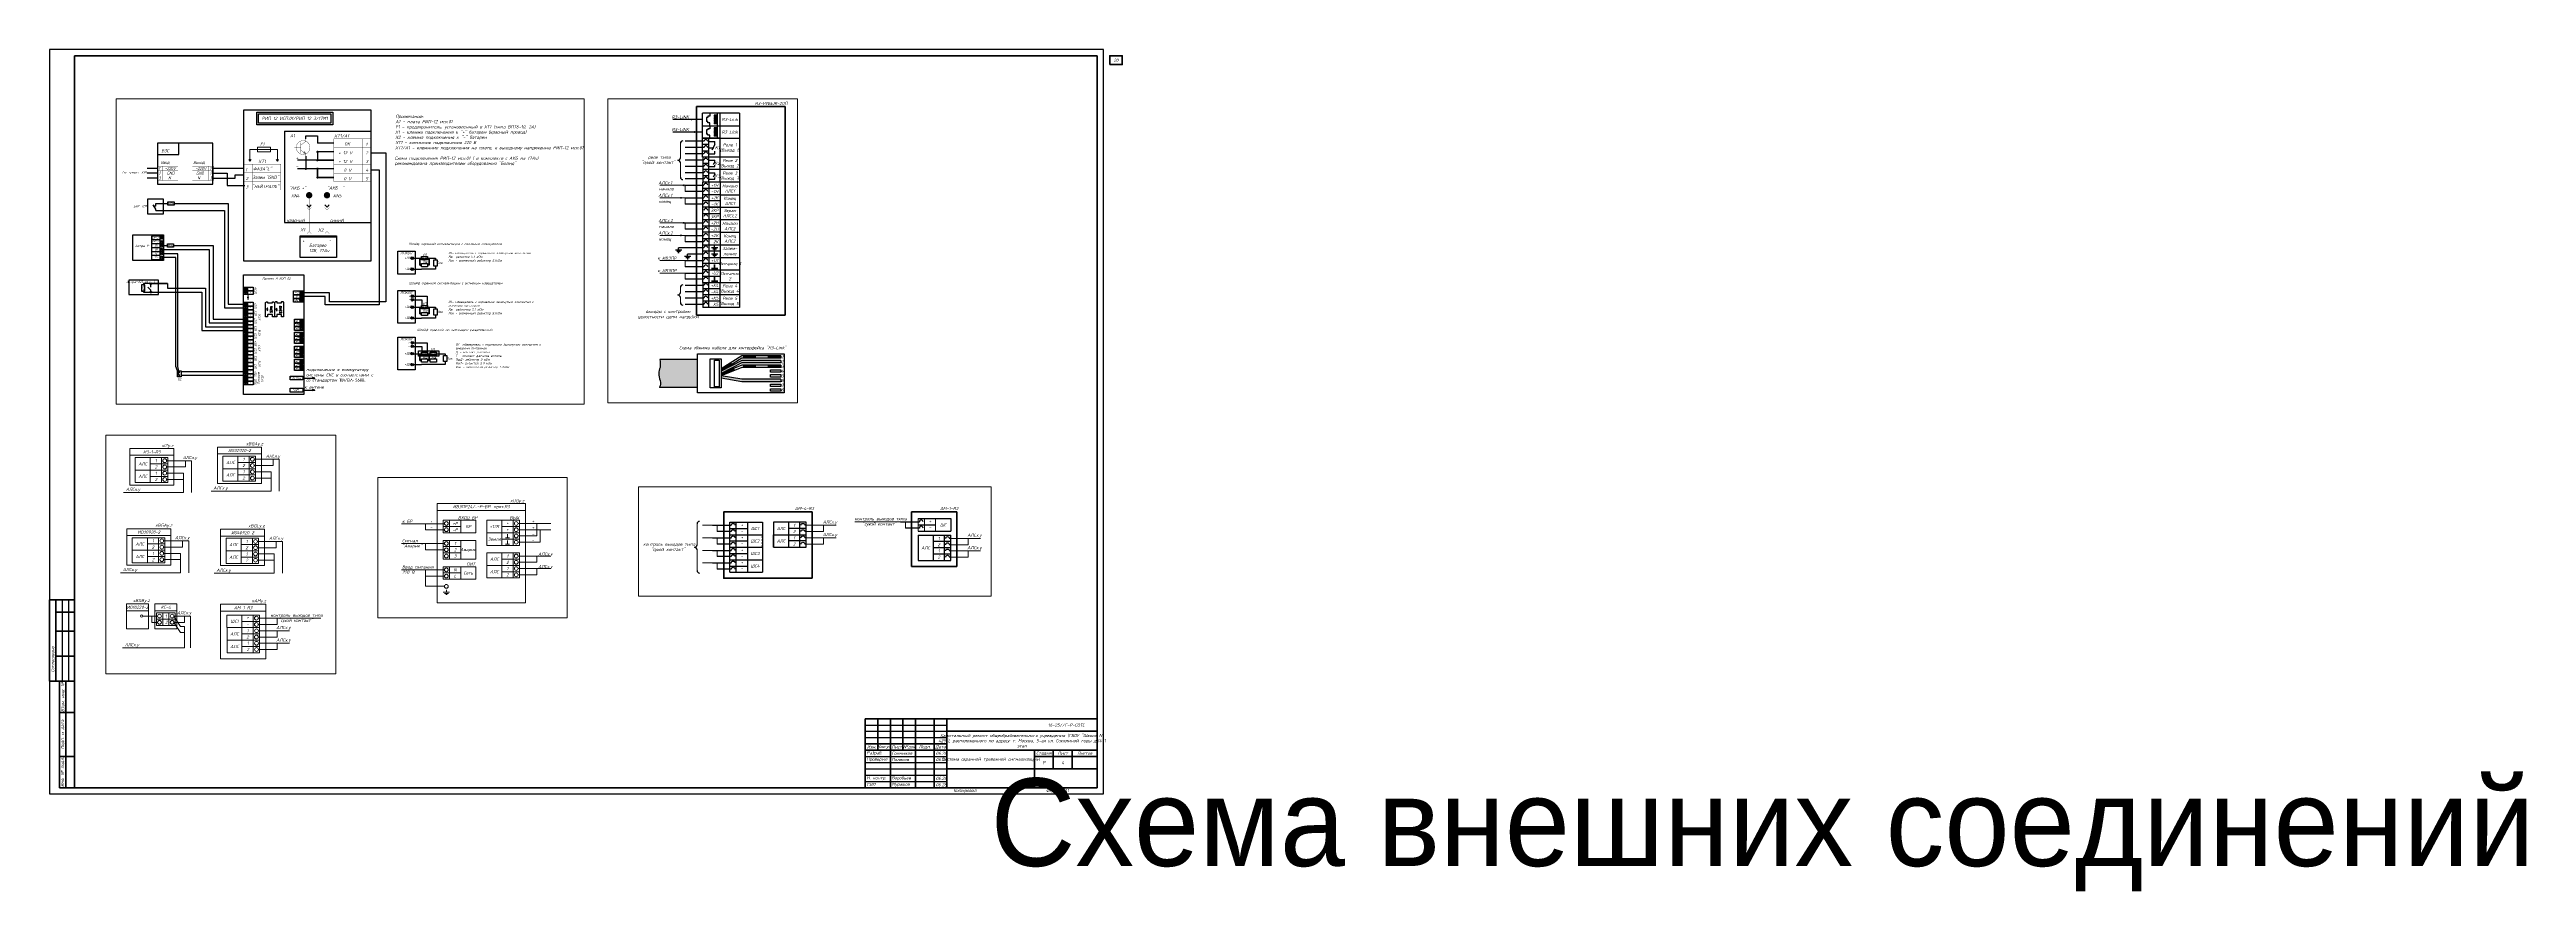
# Paper-space layout '7 Схема внешних соединений' of a CAD drawing. Extents: x 0 to 1977, y -78 to 594.
# The model-space entities are those that its viewports show. They can reach past a viewport. Long polylines and large blocks are cut down to what shows.
import ezdxf
from ezdxf import colors
from ezdxf.entities.mleader import LeaderData, LeaderLine
from ezdxf.enums import TextEntityAlignment as Align
from ezdxf.math import Vec2, Vec3

# ---------------------------------------------------------------- set-up
doc = ezdxf.new("R2018")
doc.units = 0
doc.header["$LTSCALE"] = 100
doc.linetypes.add('ACAD_ISO03W100', pattern=[30, 12, -18])
doc.layers.get('Defpoints').update_dxf_attribs({"color": 42})
doc.layers.add('! УО-СБ$0$! УО-СБ$0$ODG - Текст', color=7, linetype='Continuous')
doc.layers.add('ODG - Текст', color=7, linetype='Continuous')
doc.layers.add('ODG - СОТС', color=7, linetype='Continuous', true_color=0xff5800)
doc.layers.add('RC-Схемы', color=7, linetype='Continuous', lineweight=0)
doc.layers.add('Схемы подключ', color=7, linetype='Continuous', lineweight=15)
doc.styles.add('ISOCPEUR', font='isocpeui.ttf', dxfattribs={"height": 250})
doc.styles.get("Standard").update_dxf_attribs({"font": 'arial.ttf'})

# ---------------------------------------------------------------- blocks, each defined once
blk = doc.blocks.new('*U69')
at = {"linetype": 'Continuous', "lineweight": 25}
for p, q in [((841, 594), (0, 594)), ((0, 594), (0, 0)), ((841, 0), (841, 594)), ((10, 155), (10, 90)), ((15, 155), (15, 90)), ((651, 55), (716, 55)), ((651, 50), (716, 50)), ((651, 45), (716, 45)), ((651, 30), (716, 30)), ((651, 25), (716, 25)), ((651, 20), (716, 20)), ((0, 0), (841, 0)), ((651, 15), (716, 15)), ((651, 10), (716, 10))]:
    blk.add_line(p, q, dxfattribs=at)
at = {"linetype": 'Continuous', "lineweight": 60}
for p, q in [((836, 589), (20, 589)), ((20, 589), (20, 5)), ((836, 5), (836, 589)), ((20, 155), (0, 155)), ((0, 155), (0, 90)), ((5, 155), (5, 90)), ((20, 145), (5, 145)), ((20, 130), (5, 130)), ((20, 110), (5, 110)), ((20, 90), (0, 90)), ((8, 90), (8, 5)), ((13, 90), (13, 5)), ((8, 65), (20, 65)), ((651, 60), (836, 60)), ((651, 5), (651, 60)), ((661, 60), (661, 35)), ((671, 60), (671, 5)), ((681, 60), (681, 35)), ((691, 60), (691, 5)), ((706, 60), (706, 5)), ((716, 5), (716, 60)), ((836, 5), (836, 60)), ((651, 40), (716, 40)), ((716, 50), (836, 50)), ((8, 30), (20, 30)), ((651, 35), (836, 35)), ((716, 20), (836, 20)), ((786, 35), (786, 5)), ((786, 30), (836, 30)), ((801, 35), (801, 20)), ((816, 35), (816, 20)), ((8, 5), (20, 5)), ((20, 5), (836, 5))]:
    blk.add_line(p, q, dxfattribs=at)
at = {"linetype": 'Continuous', "lineweight": 40}
blk.add_line((786, 5), (786, 35), dxfattribs=at)
at = {"lineweight": 60}
blk.add_lwpolyline([(846, 582), (856, 582), (856, 589), (846, 589)], close=True, dxfattribs=at)
at = {"linetype": 'Continuous', "char_height": 2.5, "attachment_point": 5, "rotation": 90, "style": 'ISOCPEUR'}
for s, insert, width in [('Согласовано', (2.5, 107.5), 35), ('Взам. инв. №', (10.5, 77.5), 25), ('Подп. и дата', (10.5, 47.5), 35), ('Инв. № подл.', (10.5, 17.5), 25)]:
    blk.add_mtext(s, dxfattribs=dict(at, insert=insert, width=width))
at = {"linetype": 'Continuous', "char_height": 2.5, "style": 'ISOCPEUR'}
for s, insert, width, attachment_point in [('Капитальный ремонт общеобразовательного учреждения (ГБОУ "Школа № 429"), расположенного по адресу: г. Москва, 5-ая ул. Соколиной горы д.14 1 этап', (776, 42.5), 120, 5), ('16-25//Г-Р-СОТС', (826, 55), 110, 6), ('Разраб.', (652, 32.5), 19, 4), ('Проверил', (652, 27.5), 19, 4), ('Сошников', (672, 32.5), 19, 4), ('Поляков', (672, 27.5), 19, 4), ('06.26', (707.3, 32.5), 10, 4), ('06.26', (707.3, 27.5), 10, 4), ('Р', (793.5, 25), 15, 5), ('Н. контр.', (652, 12.5), 19, 4), ('ГИП', (652, 7.5), 19, 4), ('Воробьев', (672, 12.5), 19, 4), ('Мурашов', (672, 7.5), 19, 4), ('06.26', (707.3, 12.5), 10, 4), ('06.26', (707.3, 7.4), 10, 4), ('Копировал', (730.5, 2.5), 25, 5), ('Формат', (801.5, 2.5), 16, 5)]:
    blk.add_mtext(s, dxfattribs=dict(at, insert=insert, width=width, attachment_point=attachment_point))
at = {"char_height": 2.5, "attachment_point": 5, "style": 'ISOCPEUR'}
for s, insert, width in [('Изм.', (656, 37.5), 10), ('Кол.уч', (666, 37.5), 10), ('Лист', (676, 37.5), 10), ('№док', (686, 37.5), 10), ('Подп.', (698.5, 37.5), 15), ('Дата', (711, 37.5), 10), ('Стадия', (793.5, 32.5), 15), ('Лист', (808.5, 32.5), 15), ('Листов', (826, 32.5), 20)]:
    blk.add_mtext(s, dxfattribs=dict(at, insert=insert, width=width))
at = {"linetype": 'Continuous', "insert": (751, 27.5), "char_height": 2.5, "width": 70, "attachment_point": 5, "line_spacing_factor": 0.8, "style": 'ISOCPEUR'}
blk.add_mtext('Система охранной тревожной сигнализации', dxfattribs=at)
at = {"style": 'ISOCPEUR'}
for tag, p in [('Сквозная_нумерация', (851, 585.5)), ('Форма3_номер_листа', (808.5, 25)), ('Форма3_количество_листов', (826, 25))]:
    blk.add_attdef(tag, text='', height=2.5, dxfattribs=at).set_placement(p, align=Align.MIDDLE_CENTER)
blk.add_attdef('Форма3_дополнительный_шифр', text='', height=2.5, dxfattribs=at).set_placement((826, 55), align=Align.MIDDLE_LEFT)
at = {"lineweight": 30, "flags": 104}
blk.add_attdef('Форма3_наименование_чертежа', text='', height=2.5, dxfattribs=at).set_placement((751, 12.5), align=Align.MIDDLE_CENTER)
at = {"style": 'ISOCPEUR', "flags": 8}
blk.add_attdef('Формат', (809.5, 1.5), '', height=2.5, dxfattribs=at)
blk = doc.blocks.new('_Oblique')
at = {"color": 0, "linetype": 'ByBlock', "lineweight": -2}
blk.add_line((-0.5, -0.5), (0.5, 0.5), dxfattribs=at)
blk = doc.blocks.new('разьем')
for p, q in [((0, -1000), (0, 0)), ((-753, -332), (-854, -332)), ((-854, -668), (-854, -333)), ((-753, -668), (-854, -668)), ((-600, -242), (-753, -242)), ((-753, -242), (-753, -332)), ((-753, -758), (-753, -668)), ((-600, -758), (-753, -758)), ((-600, 0), (-600, -242)), ((-600, -1000), (-600, -758)), ((-254, -210), (-254, -163)), ((0, -163), (-254, -163)), ((0, -210), (-254, -210)), ((-254, -299), (-254, -253)), ((0, -253), (-254, -253)), ((0, -299), (-254, -299)), ((-254, -389), (-254, -343)), ((0, -343), (-254, -343)), ((0, -389), (-254, -389)), ((-254, -479), (-254, -432)), ((0, -432), (-254, -432)), ((0, -479), (-254, -479)), ((-254, -568), (-254, -522)), ((0, -522), (-254, -522)), ((0, -568), (-254, -568)), ((-254, -658), (-254, -612)), ((0, -612), (-254, -612)), ((0, -658), (-254, -658)), ((-254, -748), (-254, -701)), ((0, -701), (-254, -701)), ((0, -748), (-254, -748)), ((-254, -838), (-254, -791)), ((0, -791), (-254, -791)), ((0, -838), (-254, -838))]:
    blk.add_line(p, q)
blk = doc.blocks.new('*U53')
for p, q in [((30.4, 9.9), (10.4, 9.9)), ((10.4, 4.9), (25.4, 4.9)), ((25.4, 4.9), (25.4, 9.9)), ((23.9, -0.1), (10.4, -0.1)), ((23.9, -5.1), (10.4, -5.1))]:
    blk.add_line(p, q)
for points in [[(-19, 19.6), (16.2, 19.6), (16.2, -9.5), (-19, -9.5)], [(16.2, 19.6), (-19, 19.6), (-19, 14.2), (16.2, 14.2)]]:
    blk.add_lwpolyline(points, close=True)
for points in [[(-14.6, 12.4), (-2.6, 12.4)], [(-14.6, 12.4), (-14.6, 2.4)], [(-2.6, 12.4), (-14.6, 12.4)], [(-14.6, 2.4), (-2.6, 2.4)], [(-14.6, 2.4), (-14.6, -7.6)], [(-2.6, 2.4), (-14.6, 2.4)], [(-14.6, 2.4), (-2.6, 2.4)], [(-14.6, -7.6), (-14.6, 2.4)], [(-2.6, 12.4), (6.4, 12.4)], [(-2.6, 12.4), (-2.6, -7.6)], [(6.4, 12.4), (-2.6, 12.4)], [(-2.6, 7.4), (6.4, 7.4)], [(6.4, 7.4), (-2.6, 7.4)], [(-2.6, 2.4), (6.4, 2.4)], [(6.4, 2.4), (-2.6, 2.4)], [(-2.6, 2.4), (6.4, 2.4)], [(6.4, -7.6), (6.4, 12.4)], [(11.4, 12.4), (6.4, 12.4)], [(11.4, 12.4), (6.4, 12.4)], [(11.4, 7.4), (6.4, 7.4)], [(11.4, 7.4), (6.4, 7.4)], [(11.4, 2.4), (6.4, 2.4)], [(11.4, 2.4), (6.4, 2.4)], [(11.4, 2.4), (6.4, 2.4)], [(11.4, -7.6), (11.4, 12.4)], [(30.4, 9.9), (30.4, -15.6)], [(-24, -15.6), (23.9, -15.6), (23.9, -0.1)], [(-14.6, -7.6), (-2.6, -7.6)], [(-2.6, -2.6), (6.4, -2.6)], [(6.4, -2.6), (-2.6, -2.6)], [(-2.6, -7.6), (6.4, -7.6)], [(11.4, -2.6), (6.4, -2.6)], [(11.4, -2.6), (6.4, -2.6)], [(11.4, -7.6), (6.4, -7.6)]]:
    blk.add_lwpolyline(points)
for points in [[(10.4, 9.9, -1), (7.4, 9.9, -1)], [(10.4, 4.9, -1), (7.4, 4.9, -1)], [(10.4, -0.1, -1), (7.4, -0.1, -1)], [(10.4, -5.1, -1), (7.4, -5.1, -1)]]:
    blk.add_lwpolyline(points, format="xyb", close=True)
at = {"style": 'ISOCPEUR'}
for s, p in [('xIZy.z', (6.3, 20.7)), ('АЛСx.y', (23.3, 11.2)), ('АЛСx.y', (-22.1, -14.2))]:
    blk.add_text(s, height=2.5, dxfattribs=at).set_placement(p)
for s, p in [('АЛС', (-8.6, 7.4)), ('2', (1.9, 4.9)), ('1', (1.9, 9.9)), ('1', (1.9, -0.1)), ('АЛС', (-8.6, -2.6)), ('2', (1.9, -5.1))]:
    blk.add_text(s, height=2.5, dxfattribs=at).set_placement(p, align=Align.MIDDLE_CENTER)
at = {"insert": (-1.4, 16.9), "char_height": 2.5, "width": 35.202, "attachment_point": 5, "style": 'ISOCPEUR'}
blk.add_mtext('ИЗ-1-R3', dxfattribs=at)
blk = doc.blocks.new('*U54')
for p, q in [((54.4, 25.4), (34.4, 25.4)), ((34.4, 20.4), (49.4, 20.4)), ((49.4, 20.4), (49.4, 25.4)), ((47.9, 15.4), (34.4, 15.4)), ((47.9, 10.4), (34.4, 10.4))]:
    blk.add_line(p, q)
for points in [[(5, 35.1), (40.2, 35.1), (40.2, 6.1), (5, 6.1)], [(40.2, 35.1), (5, 35.1), (5, 29.7), (40.2, 29.7)]]:
    blk.add_lwpolyline(points, close=True)
for points in [[(9.4, 27.9), (21.4, 27.9)], [(9.4, 27.9), (9.4, 17.9)], [(21.4, 27.9), (9.4, 27.9)], [(21.4, 27.9), (30.4, 27.9)], [(21.4, 27.9), (21.4, 7.9)], [(30.4, 27.9), (21.4, 27.9)], [(21.4, 22.9), (30.4, 22.9)], [(30.4, 22.9), (21.4, 22.9)], [(30.4, 7.9), (30.4, 27.9)], [(35.4, 27.9), (30.4, 27.9)], [(35.4, 27.9), (30.4, 27.9)], [(35.4, 22.9), (30.4, 22.9)], [(35.4, 22.9), (30.4, 22.9)], [(35.4, 7.9), (35.4, 27.9)], [(54.4, 25.4), (54.4, 0)], [(0, 0), (47.9, 0), (47.9, 15.4)], [(9.4, 17.9), (21.4, 17.9)], [(9.4, 17.9), (9.4, 7.9)], [(21.4, 17.9), (9.4, 17.9)], [(9.4, 17.9), (21.4, 17.9)], [(9.4, 7.9), (9.4, 17.9)], [(9.4, 7.9), (21.4, 7.9)], [(21.4, 17.9), (30.4, 17.9)], [(30.4, 17.9), (21.4, 17.9)], [(21.4, 17.9), (30.4, 17.9)], [(21.4, 12.9), (30.4, 12.9)], [(30.4, 12.9), (21.4, 12.9)], [(21.4, 7.9), (30.4, 7.9)], [(35.4, 17.9), (30.4, 17.9)], [(35.4, 17.9), (30.4, 17.9)], [(35.4, 17.9), (30.4, 17.9)], [(35.4, 12.9), (30.4, 12.9)], [(35.4, 12.9), (30.4, 12.9)], [(35.4, 7.9), (30.4, 7.9)]]:
    blk.add_lwpolyline(points)
for points in [[(34.4, 25.4, -1), (31.4, 25.4, -1)], [(34.4, 20.4, -1), (31.4, 20.4, -1)], [(34.4, 15.4, -1), (31.4, 15.4, -1)], [(34.4, 10.4, -1), (31.4, 10.4, -1)]]:
    blk.add_lwpolyline(points, format="xyb", close=True)
at = {"style": 'ISOCPEUR'}
for s, p in [('АЛС', (15.4, 22.9)), ('2', (25.9, 20.4)), ('1', (25.9, 25.4)), ('АЛС', (15.4, 12.9)), ('2', (25.9, 10.4)), ('1', (25.9, 15.4))]:
    blk.add_text(s, height=2.5, dxfattribs=at).set_placement(p, align=Align.MIDDLE_CENTER)
for s, p in [('xBGAy.z', (27.8, 36.6)), ('АЛСx.y', (43.6, 26.7)), ('АЛСx.y', (1.8, 1.3))]:
    blk.add_text(s, height=2.5, dxfattribs=at).set_placement(p)
at = {"insert": (22.6, 32.4), "char_height": 2.5, "width": 35.202, "attachment_point": 5, "style": 'ISOCPEUR'}
blk.add_mtext('ИО32920-2', dxfattribs=at)
blk = doc.blocks.new('*U55')
for p, q in [((54.4, 25.4), (34.4, 25.4)), ((34.4, 20.4), (49.4, 20.4)), ((49.4, 20.4), (49.4, 25.4)), ((47.9, 15.4), (34.4, 15.4)), ((47.9, 10.4), (34.4, 10.4))]:
    blk.add_line(p, q)
for points in [[(5, 35.1), (40.2, 35.1), (40.2, 6.1), (5, 6.1)], [(40.2, 35.1), (5, 35.1), (5, 29.7), (40.2, 29.7)]]:
    blk.add_lwpolyline(points, close=True)
for points in [[(9.4, 27.9), (21.4, 27.9)], [(9.4, 27.9), (9.4, 17.9)], [(21.4, 27.9), (9.4, 27.9)], [(21.4, 27.9), (30.4, 27.9)], [(21.4, 27.9), (21.4, 7.9)], [(30.4, 27.9), (21.4, 27.9)], [(21.4, 22.9), (30.4, 22.9)], [(30.4, 22.9), (21.4, 22.9)], [(30.4, 7.9), (30.4, 27.9)], [(35.4, 27.9), (30.4, 27.9)], [(35.4, 27.9), (30.4, 27.9)], [(35.4, 22.9), (30.4, 22.9)], [(35.4, 22.9), (30.4, 22.9)], [(35.4, 7.9), (35.4, 27.9)], [(54.4, 25.4), (54.4, 0)], [(0, 0), (47.9, 0), (47.9, 15.4)], [(9.4, 17.9), (21.4, 17.9)], [(9.4, 17.9), (9.4, 7.9)], [(21.4, 17.9), (9.4, 17.9)], [(9.4, 17.9), (21.4, 17.9)], [(9.4, 7.9), (9.4, 17.9)], [(9.4, 7.9), (21.4, 7.9)], [(21.4, 17.9), (30.4, 17.9)], [(30.4, 17.9), (21.4, 17.9)], [(21.4, 17.9), (30.4, 17.9)], [(21.4, 12.9), (30.4, 12.9)], [(30.4, 12.9), (21.4, 12.9)], [(21.4, 7.9), (30.4, 7.9)], [(35.4, 17.9), (30.4, 17.9)], [(35.4, 17.9), (30.4, 17.9)], [(35.4, 17.9), (30.4, 17.9)], [(35.4, 12.9), (30.4, 12.9)], [(35.4, 12.9), (30.4, 12.9)], [(35.4, 7.9), (30.4, 7.9)]]:
    blk.add_lwpolyline(points)
for points in [[(34.4, 25.4, -1), (31.4, 25.4, -1)], [(34.4, 20.4, -1), (31.4, 20.4, -1)], [(34.4, 15.4, -1), (31.4, 15.4, -1)], [(34.4, 10.4, -1), (31.4, 10.4, -1)]]:
    blk.add_lwpolyline(points, format="xyb", close=True)
at = {"style": 'ISOCPEUR'}
for s, p in [('АЛС', (15.4, 22.9)), ('2', (25.9, 20.4)), ('1', (25.9, 25.4)), ('АЛС', (15.4, 12.9)), ('2', (25.9, 10.4)), ('1', (25.9, 15.4))]:
    blk.add_text(s, height=2.5, dxfattribs=at).set_placement(p, align=Align.MIDDLE_CENTER)
for s, p in [('xBGAy.z', (27.7, 36.6)), ('АЛСx.y', (43.5, 26.7)), ('АЛСx.y', (1.8, 1.3))]:
    blk.add_text(s, height=2.5, dxfattribs=at).set_placement(p)
at = {"insert": (22.6, 32.4), "char_height": 2.5, "width": 35.202, "attachment_point": 5, "style": 'ISOCPEUR'}
blk.add_mtext('ИО30920-2', dxfattribs=at)
blk = doc.blocks.new('*U56')
for p, q in [((54.4, 25.4), (34.4, 25.4)), ((34.4, 20.4), (49.4, 20.4)), ((49.4, 20.4), (49.4, 25.4)), ((47.9, 15.4), (34.4, 15.4)), ((47.9, 10.4), (34.4, 10.4))]:
    blk.add_line(p, q)
for points in [[(5, 35.1), (40.2, 35.1), (40.2, 6.1), (5, 6.1)], [(40.2, 35.1), (5, 35.1), (5, 29.7), (40.2, 29.7)]]:
    blk.add_lwpolyline(points, close=True)
for points in [[(9.4, 27.9), (21.4, 27.9)], [(9.4, 27.9), (9.4, 17.9)], [(21.4, 27.9), (9.4, 27.9)], [(21.4, 27.9), (30.4, 27.9)], [(21.4, 27.9), (21.4, 7.9)], [(30.4, 27.9), (21.4, 27.9)], [(21.4, 22.9), (30.4, 22.9)], [(30.4, 22.9), (21.4, 22.9)], [(30.4, 7.9), (30.4, 27.9)], [(35.4, 27.9), (30.4, 27.9)], [(35.4, 27.9), (30.4, 27.9)], [(35.4, 22.9), (30.4, 22.9)], [(35.4, 22.9), (30.4, 22.9)], [(35.4, 7.9), (35.4, 27.9)], [(54.4, 25.4), (54.4, 0)], [(0, 0), (47.9, 0), (47.9, 15.4)], [(9.4, 17.9), (21.4, 17.9)], [(9.4, 17.9), (9.4, 7.9)], [(21.4, 17.9), (9.4, 17.9)], [(9.4, 17.9), (21.4, 17.9)], [(9.4, 7.9), (9.4, 17.9)], [(9.4, 7.9), (21.4, 7.9)], [(21.4, 17.9), (30.4, 17.9)], [(30.4, 17.9), (21.4, 17.9)], [(21.4, 17.9), (30.4, 17.9)], [(21.4, 12.9), (30.4, 12.9)], [(30.4, 12.9), (21.4, 12.9)], [(21.4, 7.9), (30.4, 7.9)], [(35.4, 17.9), (30.4, 17.9)], [(35.4, 17.9), (30.4, 17.9)], [(35.4, 17.9), (30.4, 17.9)], [(35.4, 12.9), (30.4, 12.9)], [(35.4, 12.9), (30.4, 12.9)], [(35.4, 7.9), (30.4, 7.9)]]:
    blk.add_lwpolyline(points)
for points in [[(34.4, 25.4, -1), (31.4, 25.4, -1)], [(34.4, 20.4, -1), (31.4, 20.4, -1)], [(34.4, 15.4, -1), (31.4, 15.4, -1)], [(34.4, 10.4, -1), (31.4, 10.4, -1)]]:
    blk.add_lwpolyline(points, format="xyb", close=True)
at = {"style": 'ISOCPEUR'}
for s, p in [('АЛС', (15.4, 22.9)), ('2', (25.9, 20.4)), ('1', (25.9, 25.4)), ('АЛС', (15.4, 12.9)), ('2', (25.9, 10.4)), ('1', (25.9, 15.4))]:
    blk.add_text(s, height=2.5, dxfattribs=at).set_placement(p, align=Align.MIDDLE_CENTER)
for s, p in [('xBGLy.z', (27.1, 36.6)), ('АЛСx.y', (43.6, 26.7)), ('АЛСx.y', (1.8, 1.3))]:
    blk.add_text(s, height=2.5, dxfattribs=at).set_placement(p)
at = {"insert": (22.6, 32.4), "char_height": 2.5, "width": 35.202, "attachment_point": 5, "style": 'ISOCPEUR'}
blk.add_mtext('ИО40920-2', dxfattribs=at)
blk = doc.blocks.new('*U57')
for p, q in [((54.4, 25.4), (41.1, 25.4)), ((41.1, 25.4), (46.2, 17.2)), ((41.1, 20.4), (49.4, 20.4)), ((41.1, 20.4), (46.2, 12.2)), ((49.4, 20.4), (49.4, 25.4)), ((49.4, 17.2), (46.2, 17.2)), ((49.4, 12.2), (46.2, 12.2)), ((49.4, 17.2), (49.4, 12.2))]:
    blk.add_line(p, q)
for points in [[(3.2, 35.1), (20.8, 35.1), (20.8, 15.1), (3.2, 15.1)], [(20.8, 35.1), (3.2, 35.1), (3.2, 29.7), (20.8, 29.7)], [(43.4, 35.1), (25.8, 35.1), (25.8, 29.7), (43.4, 29.7)], [(25.8, 35.1), (43.4, 35.1), (43.4, 15.1), (25.8, 15.1)], [(27.1, 27.9), (27.1, 22.9), (32.1, 22.9), (32.1, 27.9)], [(27.1, 22.9), (27.1, 17.9), (32.1, 17.9), (32.1, 22.9)], [(32.1, 27.9), (32.1, 22.9), (37.1, 22.9), (37.1, 27.9)], [(32.1, 22.9), (32.1, 17.9), (37.1, 17.9), (37.1, 22.9)], [(37.1, 27.9), (37.1, 22.9), (42.1, 22.9), (42.1, 27.9)], [(37.1, 22.9), (37.1, 17.9), (42.1, 17.9), (42.1, 22.9)]]:
    blk.add_lwpolyline(points, close=True)
for points in [[(23.4, 25.4), (16.4, 25.4)], [(28.1, 25.4), (23.4, 25.4), (23.4, 20.4), (28.1, 20.4)], [(54.4, 25.4), (54.4, 0)], [(0, 0), (49.4, 0), (49.4, 12.2)]]:
    blk.add_lwpolyline(points)
for points in [[(31.1, 25.4, -1), (28.1, 25.4, -1)], [(31.1, 20.4, -1), (28.1, 20.4, -1)], [(41.1, 25.4, -1), (38.1, 25.4, -1)], [(41.1, 20.4, -1), (38.1, 20.4, -1)]]:
    blk.add_lwpolyline(points, format="xyb", close=True)
blk.add_circle((15.4, 25.4), 0.967)
at = {"style": 'ISOCPEUR'}
for s, p in [('xBGBy.z', (8.3, 36.6)), ('АЛСx.y', (43.5, 26.7)), ('АЛСx.y', (1.8, 1.3))]:
    blk.add_text(s, height=2.5, dxfattribs=at).set_placement(p)
for s, p in [('2', (35, 20.4)), ('1', (34.6, 25.4))]:
    blk.add_text(s, height=2.5, dxfattribs=at).set_placement(p, align=Align.MIDDLE_CENTER)
at = {"char_height": 2.5, "width": 17.601, "attachment_point": 5, "style": 'ISOCPEUR'}
for s, insert in [('ИО10220-2', (12, 32.4)), ('КС-4', (34.6, 32.4))]:
    blk.add_mtext(s, dxfattribs=dict(at, insert=insert))
blk = doc.blocks.new('*U58')
for p, q in [((-39.7, 23.6), (-63.6, 23.6)), ((-44.4, 18.6), (-44.4, 23.6)), ((-44.4, 23.6), (-29.4, 23.6)), ((44.4, 23.8), (29.4, 23.8)), ((44.4, 23.8), (29.4, 23.8)), ((44.4, 17.8), (44.4, 23.8)), ((44.4, 23.8), (50.4, 23.8)), ((44.4, 23.8), (55.6, 23.8)), ((-39.6, 7.8), (-63.6, 7.8)), ((-44.4, 7.8), (-50.4, 7.8)), ((-29.4, 18.6), (-44.4, 18.6)), ((-44.4, 7.8), (-29.4, 7.8)), ((-44.4, 2.8), (-44.4, 7.8)), ((-44.4, 2.8), (-44.4, 7.8)), ((-44.4, 2.8), (-44.4, 7.8)), ((-44.4, 2.8), (-44.4, 7.8)), ((-44.4, 7.8), (-29.4, 7.8)), ((-29.4, 2.8), (-44.4, 2.8)), ((-29.4, 2.8), (-44.4, 2.8)), ((46.9, 18.8), (29.4, 18.8)), ((29.4, 18.8), (44.4, 18.8)), ((29.4, 13.8), (44.4, 13.8)), ((29.4, 8.8), (46.9, 8.8)), ((44.4, 13.8), (44.4, 17.8)), ((46.9, 8.8), (46.9, 18.8)), ((46.9, 18.8), (55.6, 18.8)), ((-44.4, -13.2), (-63.6, -13.2)), ((-44.4, -26.3), (-44.4, -13.2)), ((-44.4, -13.2), (-29.4, -13.2)), ((-29.4, -18.2), (-44.4, -18.2)), ((44.4, -2.2), (29.4, -2.2)), ((55.6, -2.2), (29.4, -2.2)), ((29.4, -7.2), (44.4, -7.2)), ((29.4, -7.2), (44.4, -7.2)), ((44.4, -12.2), (29.4, -12.2)), ((55.6, -12.2), (29.4, -12.2)), ((29.4, -17.2), (44.4, -17.2)), ((29.4, -17.2), (44.4, -17.2)), ((44.4, -7.2), (44.4, -2.2)), ((44.4, -2.2), (50.4, -2.2)), ((44.4, -7.2), (44.4, -2.2)), ((44.4, -17.2), (44.4, -12.2)), ((44.4, -12.2), (50.4, -12.2)), ((44.4, -17.2), (44.4, -12.2)), ((-44.4, -26.3), (-29.4, -26.3))]:
    blk.add_line(p, q)
for points in [[(-35.3, 39.6), (35.3, 39.6), (35.3, -39.6), (-35.3, -39.6)], [(35.3, 39.6), (-35.3, 39.6), (-35.3, 34.2), (35.3, 34.2)]]:
    blk.add_lwpolyline(points, close=True)
for points in [[(-30.4, 26.3), (-30.4, 21.3)], [(-30.4, 26.3), (-25.4, 26.3)], [(-30.4, 26.3), (-30.4, 21.3)], [(-30.4, 26.3), (-25.4, 26.3)], [(-30.4, 26.3), (-25.4, 26.3)], [(-30.4, 21.3), (-25.4, 21.3)], [(-30.4, 21.3), (-30.4, 16.3)], [(-30.4, 21.3), (-25.4, 21.3)], [(-25.4, 26.3), (-16.4, 26.3)], [(-4.4, 26.3), (-25.4, 26.3)], [(-16.4, 26.3), (-25.4, 26.3)], [(-25.4, 26.3), (-25.4, 21.3)], [(-25.4, 26.3), (-25.4, 21.3)], [(-16.4, 21.3), (-25.4, 21.3)], [(-25.4, 21.3), (-16.4, 21.3)], [(-25.4, 21.3), (-25.4, 16.3)], [(-16.4, 21.3), (-16.4, 26.3)], [(-16.4, 16.3), (-16.4, 21.3)], [(-4.4, 16.3), (-4.4, 26.3)], [(4.4, 26.3), (25.4, 26.3)], [(4.4, 16.3), (4.4, 26.3)], [(25.4, 26.3), (16.4, 26.3)], [(16.4, 26.3), (25.4, 26.3)], [(16.4, 21.3), (16.4, 26.3)], [(16.4, 16.3), (16.4, 21.3)], [(16.4, 21.3), (25.4, 21.3)], [(25.4, 21.3), (16.4, 21.3)], [(25.4, 26.3), (25.4, 21.3)], [(30.4, 26.3), (25.4, 26.3)], [(25.4, 26.3), (25.4, 21.3)], [(30.4, 26.3), (25.4, 26.3)], [(30.4, 26.3), (25.4, 26.3)], [(25.4, 21.3), (25.4, 16.3)], [(30.4, 21.3), (25.4, 21.3)], [(30.4, 21.3), (25.4, 21.3)], [(30.4, 26.3), (30.4, 21.3)], [(30.4, 26.3), (30.4, 21.3)], [(30.4, 21.3), (30.4, 16.3)], [(-30.4, 16.3), (-25.4, 16.3)], [(-30.4, 16.3), (-25.4, 16.3)], [(-30.4, 16.3), (-25.4, 16.3)], [(-30.4, 16.3), (-25.4, 16.3)], [(-30.4, 16.3), (-25.4, 16.3)], [(-30.4, 10.3), (-30.4, 5.3)], [(-30.4, 10.3), (-25.4, 10.3)], [(-30.4, 10.3), (-30.4, 5.3)], [(-30.4, 10.3), (-25.4, 10.3)], [(-30.4, 10.3), (-25.4, 10.3)], [(-30.4, 5.3), (-25.4, 5.3)], [(-30.4, 5.3), (-30.4, -4.7)], [(-30.4, 5.3), (-25.4, 5.3)], [(-30.4, 0.3), (-25.4, 0.3)], [(-30.4, 0.3), (-25.4, 0.3)], [(-30.4, 0.3), (-25.4, 0.3)], [(-30.4, 0.3), (-25.4, 0.3)], [(-30.4, 0.3), (-25.4, 0.3)], [(-16.4, 16.3), (-25.4, 16.3)], [(-25.4, 16.3), (-16.4, 16.3)], [(-16.4, 16.3), (-25.4, 16.3)], [(-25.4, 16.3), (-16.4, 16.3)], [(-4.4, 16.3), (-25.4, 16.3)], [(-16.4, 10.3), (-25.4, 10.3)], [(-4.4, 10.3), (-25.4, 10.3)], [(-25.4, 10.3), (-16.4, 10.3)], [(-25.4, 10.3), (-25.4, 5.3)], [(-25.4, 10.3), (-25.4, 5.3)], [(-16.4, 5.3), (-25.4, 5.3)], [(-25.4, 5.3), (-16.4, 5.3)], [(-25.4, 5.3), (-25.4, 0.3)], [(-25.4, 0.3), (-16.4, 0.3)], [(-16.4, 0.3), (-25.4, 0.3)], [(-25.4, 0.3), (-16.4, 0.3)], [(-16.4, 0.3), (-25.4, 0.3)], [(-16.4, 0.3), (-25.4, 0.3)], [(-25.4, 0.3), (-25.4, -4.7)], [(-4.4, 16.3), (-16.4, 16.3)], [(-16.4, 16.3), (-4.4, 16.3)], [(-16.4, 5.3), (-16.4, 10.3)], [(-16.4, -4.7), (-16.4, 5.3)], [(-16.4, 0.3), (-16.4, 0.3)], [(-16.4, 0.3), (-16.4, 0.3)], [(-4.4, -4.7), (-4.4, 10.3)], [(4.4, 16.3), (25.4, 16.3)], [(4.4, 6.3), (4.4, 16.3)], [(4.4, 16.3), (16.4, 16.3)], [(16.4, 16.3), (4.4, 16.3)], [(4.4, 6.3), (16.4, 6.3)], [(16.4, 6.3), (4.4, 6.3)], [(4.4, 0.3), (4.4, -9.7)], [(16.4, 0.3), (4.4, 0.3)], [(4.4, 0.3), (16.4, 0.3)], [(16.4, 16.3), (25.4, 16.3)], [(16.4, 11.3), (16.4, 16.3)], [(25.4, 16.3), (16.4, 16.3)], [(16.4, 16.3), (25.4, 16.3)], [(25.4, 16.3), (16.4, 16.3)], [(16.4, 6.3), (16.4, 11.3)], [(16.4, 11.3), (25.4, 11.3)], [(25.4, 11.3), (16.4, 11.3)], [(25.4, 6.3), (16.4, 6.3)], [(16.4, 6.3), (25.4, 6.3)], [(16.4, 0.3), (16.4, -4.7)], [(25.4, 0.3), (16.4, 0.3)], [(16.4, 0.3), (25.4, 0.3)], [(19.4, 12.4), (22.4, 12.4)], [(19.4, 7.4), (22.4, 7.4)], [(20.9, 12.4), (20.9, 15.3)], [(20.9, 7.4), (20.9, 10.3)], [(25.4, 16.3), (25.4, 11.3)], [(30.4, 16.3), (25.4, 16.3)], [(25.4, 16.3), (25.4, 11.3)], [(30.4, 16.3), (25.4, 16.3)], [(30.4, 16.3), (25.4, 16.3)], [(30.4, 16.3), (25.4, 16.3)], [(30.4, 16.3), (25.4, 16.3)], [(25.4, 11.3), (25.4, 6.3)], [(30.4, 11.3), (25.4, 11.3)], [(30.4, 11.3), (25.4, 11.3)], [(30.4, 6.3), (25.4, 6.3)], [(30.4, 6.3), (25.4, 6.3)], [(30.4, 0.3), (25.4, 0.3)], [(25.4, -4.7), (25.4, 0.3)], [(30.4, 0.3), (25.4, 0.3)], [(30.4, 16.3), (30.4, 11.3)], [(30.4, 16.3), (30.4, 11.3)], [(30.4, 11.3), (30.4, 6.3)], [(30.4, -4.7), (30.4, 0.3)], [(-30.4, -4.7), (-25.4, -4.7)], [(-30.4, -4.7), (-25.4, -4.7)], [(-30.4, -4.7), (-25.4, -4.7)], [(-30.4, -4.7), (-25.4, -4.7)], [(-30.4, -4.7), (-25.4, -4.7)], [(-30.4, -10.7), (-25.4, -10.7)], [(-30.4, -10.7), (-30.4, -15.7)], [(-30.4, -10.7), (-30.4, -15.7)], [(-30.4, -10.7), (-25.4, -10.7)], [(-30.4, -10.7), (-25.4, -10.7)], [(-30.4, -15.7), (-25.4, -15.7)], [(-30.4, -15.7), (-25.4, -15.7)], [(-30.4, -15.7), (-30.4, -20.7)], [(-25.4, -4.7), (-16.4, -4.7)], [(-16.4, -4.7), (-25.4, -4.7)], [(-25.4, -4.7), (-16.4, -4.7)], [(-16.4, -4.7), (-25.4, -4.7)], [(-4.4, -4.7), (-25.4, -4.7)], [(-4.4, -10.7), (-25.4, -10.7)], [(-25.4, -10.7), (-16.4, -10.7)], [(-16.4, -10.7), (-25.4, -10.7)], [(-25.4, -10.7), (-25.4, -15.7)], [(-25.4, -10.7), (-25.4, -15.7)], [(-25.4, -15.7), (-16.4, -15.7)], [(-16.4, -15.7), (-25.4, -15.7)], [(-25.4, -15.7), (-25.4, -20.7)], [(-16.4, -15.7), (-16.4, -10.7)], [(-16.4, -20.7), (-16.4, -15.7)], [(-4.4, -20.7), (-4.4, -10.7)], [(-4.4, -20.7), (-4.4, -10.7)], [(4.4, -9.7), (16.4, -9.7)], [(4.4, -9.7), (16.4, -9.7)], [(4.4, -9.7), (4.4, -19.7)], [(16.4, -9.7), (4.4, -9.7)], [(4.4, -19.7), (4.4, -9.7)], [(16.4, -19.7), (4.4, -19.7)], [(16.4, -4.7), (25.4, -4.7)], [(16.4, -4.7), (16.4, -9.7)], [(25.4, -4.7), (16.4, -4.7)], [(16.4, -9.7), (25.4, -9.7)], [(16.4, -9.7), (25.4, -9.7)], [(16.4, -9.7), (16.4, -14.7)], [(25.4, -9.7), (16.4, -9.7)], [(16.4, -14.7), (16.4, -19.7)], [(16.4, -14.7), (25.4, -14.7)], [(25.4, -14.7), (16.4, -14.7)], [(25.4, -19.7), (16.4, -19.7)], [(25.4, -9.7), (25.4, -4.7)], [(25.4, -9.7), (25.4, -4.7)], [(30.4, -4.7), (25.4, -4.7)], [(30.4, -4.7), (25.4, -4.7)], [(25.4, -14.7), (25.4, -9.7)], [(30.4, -9.7), (25.4, -9.7)], [(30.4, -9.7), (25.4, -9.7)], [(30.4, -9.7), (25.4, -9.7)], [(25.4, -19.7), (25.4, -14.7)], [(30.4, -14.7), (25.4, -14.7)], [(30.4, -14.7), (25.4, -14.7)], [(30.4, -19.7), (25.4, -19.7)], [(30.4, -9.7), (30.4, -4.7)], [(30.4, -9.7), (30.4, -4.7)], [(30.4, -14.7), (30.4, -9.7)], [(30.4, -19.7), (30.4, -14.7)], [(-30.4, -20.7), (-25.4, -20.7)], [(-30.4, -20.7), (-25.4, -20.7)], [(-30.4, -20.7), (-25.4, -20.7)], [(-30.4, -20.7), (-25.4, -20.7)], [(-30.4, -20.7), (-25.4, -20.7)], [(-30.3, -31), (-25.3, -31)], [(-29.3, -32), (-26.3, -32)], [(-28.3, -33), (-27.3, -33)], [(-27.8, -31), (-27.8, -29.2)], [(-4.4, -20.7), (-25.4, -20.7)], [(-25.4, -20.7), (-16.4, -20.7)], [(-16.4, -20.7), (-25.4, -20.7)], [(-16.4, -20.7), (-25.4, -20.7)], [(-25.4, -20.7), (-16.4, -20.7)], [(-16.4, -20.7), (-4.4, -20.7)], [(-4.4, -20.7), (-16.4, -20.7)]]:
    blk.add_lwpolyline(points)
for points in [[(-26.4, 23.8, -1), (-29.4, 23.8, -1)], [(-26.4, 18.8, -1), (-29.4, 18.8, -1)], [(29.4, 23.8, -1), (26.4, 23.8, -1)], [(29.4, 18.8, -1), (26.4, 18.8, -1)], [(-29.4, 7.8, 1), (-26.4, 7.8, 1)], [(-29.4, 2.8, 1), (-26.4, 2.8, 1)], [(29.4, 13.8, -1), (26.4, 13.8, -1)], [(29.4, 8.8, -1), (26.4, 8.8, -1)], [(-29.4, -2.2, 1), (-26.4, -2.2, 1)], [(-26.4, -13.2, -1), (-29.4, -13.2, -1)], [(-26.4, -18.2, -1), (-29.4, -18.2, -1)], [(29.4, -2.2, -1), (26.4, -2.2, -1)], [(29.4, -7.2, -1), (26.4, -7.2, -1)], [(29.4, -12.2, -1), (26.4, -12.2, -1)], [(29.4, -17.2, -1), (26.4, -17.2, -1)], [(-26.4, -26.4, -1), (-29.4, -26.4, -1)]]:
    blk.add_lwpolyline(points, format="xyb", close=True)
at = {"style": 'ISOCPEUR'}
for s, p in [('xUGy.z', (23.1, 40.7)), ('к БР', (-63.2, 24.3)), ('ВХОД БР', (-18.6, 27.1)), ('ВЫХ', (22.6, 27.1)), ('АЛСx.y', (45.4, -1.8)), ('ПИТ.', (-11.9, -9.9)), ('АЛСx.y', (45.4, -11.8))]:
    blk.add_text(s, height=2.5, dxfattribs=at).set_placement(p)
for s, p in [('+', (-40.1, 25.5)), ('-', (-40.1, 20.5)), ('+Р', (-20.9, 23.8)), ('-Р', (-20.9, 18.8)), ('БР', (-10.4, 21.3)), ('+12В', (10.4, 21.3)), ('+', (20.9, 24.2)), ('2', (-20.9, 2.8)), ('1', (-20.9, 7.8)), ('Авария', (-10.4, 3)), ('Земля', (10.4, 11.3)), ('+', (20.9, 19.2)), ('N', (-20.9, -13.2)), ('3', (-20.9, -2.2)), ('L', (-20.9, -18.2)), ('Сеть', (-10.4, -15.7)), ('АЛС', (10.4, -4.7)), ('АЛС', (10.4, -14.7)), ('2', (20.9, -7.2)), ('2', (20.9, -17.2)), ('1', (20.9, -2.2)), ('1', (20.9, -12.2))]:
    blk.add_text(s, height=2.5, dxfattribs=at).set_placement(p, align=Align.MIDDLE_CENTER)
for s, p in [('+', (41.2, 24.3)), ('+', (41.2, 19.3)), ('-', (41.2, 14.3)), ('-', (41.2, 9.3))]:
    blk.add_text(s, height=2.5, dxfattribs=at).set_placement(p, align=Align.CENTER)
at = {"char_height": 2.5, "style": 'ISOCPEUR'}
for s, insert, width, attachment_point in [('ИВЭПР24/..-Р-БР. прот.R3', (0, 36.9), 70.666, 5), ('Сигнал "Авария"', (-63.2, 11.3), 24.159, 1), ('Ввод питания 220 В', (-63.2, -9.7), 24.159, 1)]:
    blk.add_mtext(s, dxfattribs=dict(at, insert=insert, width=width, attachment_point=attachment_point))
blk = doc.blocks.new('*U52')
for p, q in [((-73.2, 9.3), (-123.2, 9.3)), ((-123.2, 4.3), (-108.2, 4.3)), ((-108.2, 4.3), (-108.2, 9.3)), ((-98.3, -0.7), (-123.1, -0.7)), ((-123.1, -5.7), (-108.1, -5.7)), ((-98.3, -10.7), (-123.1, -10.7)), ((-123.1, -15.7), (-108.1, -15.7)), ((-108.1, -5.7), (-108.1, -0.7)), ((-108.1, -15.7), (-108.1, -10.7))]:
    blk.add_line(p, q)
for points in [[(-153.4, 20.4), (-117.1, 20.4), (-117.1, -23.1), (-153.4, -23.1)], [(-117.1, 20.4), (-153.4, 20.4), (-153.4, 15), (-117.1, 15)], [(-148.2, 11.8), (-122.1, 11.8), (-122.1, 1.8), (-148.2, 1.8)], [(-148.2, 11.8), (-136.2, 11.8), (-136.2, 1.8), (-148.2, 1.8)], [(-136.2, 11.8), (-127.2, 11.8), (-127.2, 1.8), (-136.2, 1.8)], [(-136.2, 11.8), (-127.2, 11.8), (-127.2, 6.8), (-136.2, 6.8)], [(-136.2, 6.8), (-127.2, 6.8), (-127.2, 1.8), (-136.2, 1.8)], [(-127.2, 11.8), (-122.1, 11.8), (-122.1, 1.8), (-127.2, 1.8)], [(-127.2, 11.8), (-122.1, 11.8), (-122.1, 6.8), (-127.2, 6.8)]]:
    blk.add_lwpolyline(points, close=True)
for points in [[(-148.2, 11.8), (-136.2, 11.8)], [(-148.2, 11.8), (-148.2, 1.8)], [(-136.2, 11.8), (-148.2, 11.8)], [(-148.2, 1.8), (-136.2, 1.8)], [(-136.2, 1.8), (-148.2, 1.8)], [(-148.2, 1.8), (-136.2, 1.8)], [(-136.2, 1.8), (-148.2, 1.8)], [(-148.2, 1.8), (-143.2, 1.8)], [(-148.2, 1.8), (-143.1, 1.8)], [(-148.1, 1.8), (-148.1, -18.2)], [(-148.1, 1.8), (-122.1, 1.8)], [(-148.1, 1.8), (-143.1, 1.8)], [(-143.2, 1.8), (-134.2, 1.8)], [(-134.1, 1.8), (-143.1, 1.8)], [(-143.1, 1.8), (-134.1, 1.8)], [(-136.2, 11.8), (-127.2, 11.8)], [(-127.2, 11.8), (-136.2, 11.8)], [(-136.2, 6.8), (-127.2, 6.8)], [(-127.2, 6.8), (-136.2, 6.8)], [(-136.2, 1.8), (-136.2, -18.2)], [(-136.2, 1.8), (-127.2, 1.8)], [(-127.2, 1.8), (-136.2, 1.8)], [(-127.2, 1.8), (-136.2, 1.8)], [(-134.2, 1.8), (-122.2, 1.8)], [(-122.1, 1.8), (-134.1, 1.8)], [(-134.1, 1.8), (-122.1, 1.8)], [(-122.2, 1.8), (-134.1, 1.8)], [(-122.2, 11.8), (-127.2, 11.8)], [(-122.2, 11.8), (-127.2, 11.8)], [(-122.2, 6.8), (-127.2, 6.8)], [(-122.2, 6.8), (-127.2, 6.8)], [(-127.2, -18.2), (-127.2, 1.8)], [(-122.2, 1.8), (-127.2, 1.8)], [(-122.1, 1.8), (-127.2, 1.8)], [(-122.2, 1.8), (-127.2, 1.8)], [(-122.1, -18.2), (-122.1, 1.8)], [(-148.1, -8.2), (-136.2, -8.2)], [(-148.1, -18.2), (-136.1, -18.2)], [(-127.2, -3.2), (-136.2, -3.2)], [(-136.2, -8.2), (-127.2, -8.2)], [(-136.1, -3.2), (-127.1, -3.2)], [(-136.1, -8.2), (-127.1, -8.2)], [(-127.1, -8.2), (-136.1, -8.2)], [(-136.1, -13.2), (-127.1, -13.2)], [(-127.1, -13.2), (-136.1, -13.2)], [(-136.1, -18.2), (-127.1, -18.2)], [(-122.1, -3.2), (-127.2, -3.2)], [(-122.1, -8.2), (-127.2, -8.2)], [(-122.1, -3.2), (-127.1, -3.2)], [(-122.1, -8.2), (-127.1, -8.2)], [(-122.1, -8.2), (-127.1, -8.2)], [(-122.1, -13.2), (-127.1, -13.2)], [(-122.1, -13.2), (-127.1, -13.2)], [(-122.1, -18.2), (-127.1, -18.2)]]:
    blk.add_lwpolyline(points)
for points in [[(-123.2, 9.3, -1), (-126.2, 9.3, -1)], [(-123.2, 4.3, -1), (-126.2, 4.3, -1)], [(-123.1, -0.7, -1), (-126.1, -0.7, -1)], [(-123.2, -5.7, -1), (-126.2, -5.7, -1)], [(-123.1, -10.7, -1), (-126.1, -10.7, -1)], [(-123.1, -15.7, -1), (-126.1, -15.7, -1)]]:
    blk.add_lwpolyline(points, format="xyb", close=True)
at = {"layer": 'RC-Схемы', "style": 'ISOCPEUR'}
for s, p in [('xAMy.z', (-128.5, 21.9)), ('АЛСx.y', (-108.8, 0.7)), ('АЛСx.y', (-108.8, -9.3))]:
    blk.add_text(s, height=2.5, dxfattribs=at).set_placement(p)
for s, p in [('ШС1', (-142.2, 6.8)), ('+', (-131.7, 9.8)), ('-', (-131.7, 4.7)), ('1', (-131.7, -0.7)), ('АЛС', (-142.2, -3.2)), ('АЛС', (-142.1, -13.2)), ('2', (-131.7, -5.7)), ('2', (-131.6, -15.7)), ('1', (-131.6, -10.7))]:
    blk.add_text(s, height=2.5, dxfattribs=at).set_placement(p, align=Align.MIDDLE_CENTER)
at = {"layer": 'RC-Схемы', "insert": (-135.3, 17.7), "char_height": 2.5, "width": 36.22, "attachment_point": 5, "style": 'ISOCPEUR'}
blk.add_mtext('АМ-1-R3', dxfattribs=at)
at = {"layer": 'RC-Схемы', "insert": (-93.4, 9.3), "char_height": 2.5, "attachment_point": 5, "style": 'ISOCPEUR'}
blk.add_mtext_dynamic_manual_height_columns(' контроль выходов типа\\P"сухой контакт"', width=5195.147, gutter_width=1250, heights=[0], dxfattribs=at)

msp = doc.modelspace()

# ---------------------------------------------------------------- hatches: boundary and pattern name
at = {"layer": '! УО-СБ$0$! УО-СБ$0$ODG - Текст'}
h = msp.add_hatch(color=256, dxfattribs=at)
h.dxf.hatch_style = 1
edge = h.paths.add_edge_path()
edge.add_arc((427023, -22041), 24.8, 0, 360)
h = msp.add_hatch(color=256, dxfattribs=at)
h.dxf.hatch_style = 1
edge = h.paths.add_edge_path()
edge.add_arc((427023, -22160), 24.8, 0, 360)
h = msp.add_hatch(color=256, dxfattribs=at)
h.dxf.hatch_style = 1
edge = h.paths.add_edge_path()
edge.add_arc((427023, -22279), 24.8, 0, 360)
h = msp.add_hatch(color=256)
h.dxf.hatch_style = 1
h.set_gradient(color1=(51, 51, 51), color2=(132, 132, 132), rotation=90, tint=1, name='CYLINDER')
edge = h.paths.add_edge_path()
edge.add_line((417046, 13047), (417046, 15284))
edge.add_line((417046, 15284), (414035, 15284))
edge.add_spline(control_points=[(414035, 15284), (414063, 15063), (414116, 14653), (413800, 14067), (414235, 13355), (414013, 13054), (414011, 13050)], knot_values=[0, 0, 0, 0, 258.2860669, 479.760953, 905.2685002, 910.4982648, 910.4982648, 910.4982648, 910.4982648], degree=3, periodic=0)
edge.add_line((414011, 13047), (417046, 13047))
h = msp.add_hatch(color=256)
h.dxf.hatch_style = 1
h.set_gradient(color1=(255, 127, 0), color2=(255, 127, 0), tint=1)
h.paths.add_polyline_path([(420594, 15200), (418931, 14355), (418931, 14165), (420594, 15010), (423693, 15010), (423693, 15200)])
h = msp.add_hatch(color=256)
h.dxf.hatch_style = 1
h.set_gradient(color1=(255, 127, 0), color2=(255, 127, 0), tint=1)
h.paths.add_polyline_path([(418931, 14545), (418931, 14355), (419782, 14883), (419697, 15020)])
h = msp.add_hatch(color=256)
h.dxf.hatch_style = 1
h.set_gradient(color1=(51, 204, 0), color2=(51, 204, 0), tint=1)
h.paths.add_polyline_path([(419980, 14391), (419915, 14555), (418931, 14165), (418931, 13976)])
h = msp.add_hatch(color=256)
h.dxf.hatch_style = 1
h.set_gradient(color1=(51, 204, 0), color2=(51, 204, 0), tint=1)
h.paths.add_polyline_path([(420594, 13696), (418931, 13976), (418931, 13786), (420594, 13506), (423693, 13506), (423693, 13696)])
h = msp.add_hatch(color=256)
h.dxf.hatch_style = 1
h.set_gradient(color1=(255, 127, 0), color2=(255, 127, 0), tint=1)
h.paths.add_polyline_path([(421678, 15386), (421678, 15576), (420670, 15576), (420670, 15386)])
h = msp.add_hatch(color=256)
h.dxf.hatch_style = 1
h.set_gradient(color1=(51, 204, 0), color2=(51, 204, 0), tint=1)
h.paths.add_polyline_path([(421678, 14634), (421678, 14824), (420670, 14824), (420670, 14634)])
h = msp.add_hatch(color=256)
h.dxf.hatch_style = 1
h.set_gradient(color1=(255, 127, 0), color2=(255, 127, 0), tint=1)
h.paths.add_polyline_path([(423693, 15386), (423693, 15576), (422685, 15576), (422685, 15386)])
h = msp.add_hatch(color=256)
h.dxf.hatch_style = 1
h.set_gradient(color1=(51, 204, 0), color2=(51, 204, 0), tint=1)
h.paths.add_polyline_path([(423693, 14634), (423693, 14824), (422685, 14824), (422685, 14634)])

# ---------------------------------------------------------------- linework, layer by layer
at = {"layer": '! УО-СБ$0$! УО-СБ$0$ODG - Текст', "color": 1}
for p, q in [((436849, -10610), (438017, -10610)), ((438017, -10610), (438017, -22515)), ((421432, -18665), (420221, -18665)), ((421251, -18965), (420221, -18965)), ((421251, -27653), (421251, -18965)), ((421432, -27653), (421432, -18665)), ((433511, -21789), (431469, -21789)), ((433511, -22515), (433511, -21789)), ((438017, -22515), (433511, -22515)), ((421535, -28355), (421251, -27653)), ((421535, -28131), (421432, -27653)), ((421390, -28488), (421390, -28007)), ((421390, -28007), (421681, -28007)), ((421681, -28488), (421390, -28488)), ((421681, -28007), (421681, -28488))]:
    msp.add_line(p, q, dxfattribs=at)
at = {"layer": '! УО-СБ$0$! УО-СБ$0$ODG - Текст', "color": 5}
for p, q in [((436849, -11973), (437490, -11973)), ((437490, -11973), (437490, -22745)), ((433185, -22089), (431469, -22089)), ((433185, -22745), (433185, -22089)), ((437490, -22745), (433185, -22745))]:
    msp.add_line(p, q, dxfattribs=at)
at = {"layer": '! УО-СБ$0$! УО-СБ$0$ODG - Текст'}
for points in [[(418996, -15474), (420271, -15474), (420271, -14310), (418996, -14310)], [(420620, -14522), (421114, -14522), (421114, -14782), (420620, -14782)], [(431187, -17229), (434076, -17229), (434076, -18957), (431187, -18957)], [(431187, -17229), (434076, -17229), (434076, -17352), (431187, -17352)], [(420585, -17885), (421078, -17885), (421078, -18145), (420585, -18145)], [(438970, -18462), (440368, -18462), (440368, -20308), (438970, -20308)], [(440741, -19025), (440741, -19025), (440741, -19571), (440741, -19571)], [(440860, -18894), (441354, -18894), (441354, -19154), (440860, -19154)], [(440860, -19441), (441354, -19441), (441354, -19700), (440860, -19700)], [(441473, -19025), (441473, -19025), (441473, -19571), (441473, -19571)], [(441848, -19655), (441848, -19161), (442108, -19161), (442108, -19655)], [(417498, -21932), (419882, -21932), (419882, -20769), (417498, -20769)], [(418522, -21160), (418522, -21654), (418782, -21654), (418782, -21160)], [(438970, -21604), (440368, -21604), (440368, -24211), (438970, -24211)], [(440741, -22928), (440741, -22928), (440741, -23474), (440741, -23474)], [(440860, -22798), (441354, -22798), (441354, -23057), (440860, -23057)], [(440860, -23344), (441354, -23344), (441354, -23604), (440860, -23604)], [(441473, -22928), (441473, -22928), (441473, -23474), (441473, -23474)], [(441848, -23558), (441848, -23065), (442108, -23065), (442108, -23558)], [(438970, -25321), (440368, -25321), (440368, -27929), (438970, -27929)], [(440615, -26422), (442240, -26422), (442240, -26828), (440615, -26828)], [(440741, -26646), (440741, -26646), (440741, -27192), (440741, -27192)], [(440860, -26515), (441354, -26515), (441354, -26775), (440860, -26775)], [(440860, -27062), (441354, -27062), (441354, -27321), (440860, -27321)], [(441473, -26646), (441473, -26646), (441473, -27192), (441473, -27192)], [(441561, -26515), (442054, -26515), (442054, -26775), (441561, -26775)], [(441561, -27062), (442054, -27062), (442054, -27321), (441561, -27321)], [(442624, -27276), (442624, -26782), (442884, -26782), (442884, -27276)]]:
    msp.add_lwpolyline(points, close=True, dxfattribs=at)
for points in [[(419652, -15212), (419652, -15118), (419443, -14768)], [(419652, -14875), (419507, -14875)], [(419652, -14875), (419652, -14652)], [(440227, -19025), (440860, -19025)], [(440741, -19571), (440860, -19571)], [(440860, -19025), (440987, -19024), (441191, -19111)], [(441978, -19655), (441978, -19897), (440860, -19897)], [(441191, -19111), (441191, -19024), (441354, -19024)], [(441354, -19024), (441978, -19024), (441978, -19161)], [(441473, -19571), (441354, -19571)], [(419201, -21049), (418675, -21049), (418675, -21160)], [(418675, -21654), (418675, -21732), (419201, -21732)], [(419263, -21671), (419263, -21576), (419020, -21333)], [(419263, -21333), (419263, -21110)], [(440227, -19897), (440860, -19897)], [(440227, -22054), (441309, -22054), (441309, -22798)], [(440227, -22340), (440904, -22340), (440904, -22798)], [(440227, -22928), (440860, -22928)], [(440741, -23474), (440860, -23474)], [(440860, -22928), (440987, -22928), (441191, -23014)], [(441978, -23558), (441978, -23800), (440860, -23800)], [(441191, -23014), (441191, -22928), (441354, -22928)], [(441354, -22927), (441978, -22927), (441978, -23065)], [(441473, -23474), (441354, -23474)], [(440227, -23800), (440860, -23800)], [(440227, -25772), (441309, -25772), (441309, -26515)], [(440227, -26058), (440904, -26058), (440904, -26515)], [(440227, -26646), (440860, -26646)], [(440227, -27518), (440860, -27518)], [(440741, -27192), (440860, -27192)], [(440860, -26646), (440987, -26645), (441191, -26732)], [(442754, -27276), (442754, -27518), (440860, -27518)], [(441191, -26732), (441191, -26645), (441354, -26645)], [(441354, -26645), (441561, -26645)], [(441473, -27192), (441354, -27192)], [(441561, -26646), (441687, -26645), (441891, -26732)], [(441891, -26732), (441891, -26645), (442054, -26645)], [(442054, -26645), (442754, -26645), (442754, -26782)]]:
    msp.add_lwpolyline(points, dxfattribs=at)
at = {"layer": '! УО-СБ$0$! УО-СБ$0$ODG - Текст', "color": 5}
msp.add_lwpolyline([(419324, -21049), (420605, -21049), (420605, -21049), (419324, -21049)], close=True, dxfattribs=at)
for points in [[(419324, -21732), (423331, -21732)], [(420605, -21049), (420605, -21411), (420849, -21411)]]:
    msp.add_lwpolyline(points, dxfattribs=at)
at = {"layer": '! УО-СБ$0$! УО-СБ$0$ODG - Текст'}
for centre, radius in [((419263, -21049), 61.2), ((419263, -21732), 61.2), ((427023, -22041), 24.8), ((427023, -22160), 24.8), ((427023, -22279), 24.8)]:
    msp.add_circle(centre, radius, dxfattribs=at)
at = {"layer": '! УО-СБ$0$! УО-СБ$0$ODG - Текст', "color": 1}
for centre in [(421535, -28131), (421535, -28355)]:
    msp.add_circle(centre, 36.6, dxfattribs=at)
for p, q in [((420389, 34930), (417458, 34930)), ((418859, 32930), (418859, 34930)), ((418859, 33930), (420389, 33929)), ((417563, 32702), (416063, 32702)), ((417563, 32202), (416063, 32202)), ((417563, 31702), (416063, 31702)), ((417459, 31430), (417458, 32930)), ((417961, 32680), (418420, 32680)), ((417961, 32180), (418341, 32180)), ((417961, 31680), (418420, 31680)), ((418420, 32447), (418197, 31990)), ((418420, 32447), (418420, 32680)), ((418420, 31680), (418420, 31912)), ((417560, 31180), (416060, 31180)), ((417560, 30680), (416060, 30680)), ((417560, 30180), (416060, 30180)), ((417563, 29702), (416063, 29702)), ((417960, 31180), (418418, 31180)), ((417960, 30180), (418418, 30180)), ((417962, 30680), (418421, 30680)), ((417962, 29680), (418421, 29680)), ((418418, 31063), (418302, 30825)), ((418418, 30063), (418302, 29825)), ((418418, 31063), (418418, 31180)), ((418418, 30063), (418418, 30180)), ((418421, 30680), (418421, 30796)), ((418421, 29680), (418421, 29796)), ((418861, 28430), (420388, 28430)), ((417560, 24180), (415536, 24180)), ((418861, 25430), (420388, 25430)), ((418861, 24430), (420388, 24430)), ((417560, 23680), (416262, 23680)), ((418860, 22430), (420388, 22430)), ((417559, 21179), (416059, 21179)), ((417560, 20679), (416060, 20679)), ((417560, 20179), (416060, 20179)), ((417460, 19929), (417460, 19428)), ((418861, 21430), (420388, 21430)), ((417560, 19679), (416060, 19679)), ((417046, 15284), (414035, 15284)), ((417046, 14961), (417046, 15284)), ((420594, 15576), (418931, 14545)), ((420594, 15386), (418931, 14355)), ((420594, 15200), (418931, 14355)), ((420594, 15010), (418931, 14165)), ((420594, 14824), (418931, 14165)), ((420594, 14634), (418931, 13976)), ((420594, 13696), (418931, 13976)), ((419782, 14883), (419697, 15020)), ((419915, 14555), (419980, 14391)), ((423693, 15576), (420594, 15576)), ((423693, 15386), (420594, 15386)), ((423693, 15200), (420594, 15200)), ((423693, 15010), (420594, 15010)), ((423693, 14824), (420594, 14824)), ((423693, 14634), (420594, 14634)), ((423693, 15200), (423693, 15010)), ((423693, 14824), (423693, 14634)), ((417046, 13047), (414008, 13047)), ((420594, 13506), (418931, 13786)), ((423693, 13696), (420594, 13696)), ((423693, 13506), (420594, 13506)), ((423693, 13696), (423693, 13506)), ((431635, -9509), (431635, -9259)), ((431635, -9259), (432559, -9259)), ((432559, -9259), (432559, -9846)), ((433879, -9846), (432559, -9846)), ((431635, -10881), (431635, -11895))]:
    msp.add_line(p, q)
at = {"lineweight": 25}
for p, q in [((436851, -7213), (426669, -7213)), ((426669, -7213), (426669, -19224)), ((436851, -19222), (436851, -7213)), ((424224, -9852), (419784, -9852)), ((419784, -9852), (419784, -13113)), ((421492, -10752), (421492, -9852)), ((424224, -13113), (424224, -9852)), ((419784, -10752), (421492, -10752)), ((419784, -13113), (424224, -13113)), ((426669, -19222), (436851, -19222))]:
    msp.add_line(p, q, dxfattribs=at)
at = {"linetype": 'ACAD_ISO03W100'}
for p, q in [((429941, -8876), (429941, -16174)), ((429941, -8876), (436851, -8876)), ((429941, -16174), (436845, -16174))]:
    msp.add_line(p, q, dxfattribs=at)
at = {"lineweight": 9}
for p, q in [((427172, -11280), (427075, -11145)), ((427781, -10351), (427172, -10351)), ((427172, -10351), (427172, -11278)), ((427172, -11280), (427268, -11145)), ((427781, -10351), (427781, -10158)), ((427781, -10158), (428820, -10158)), ((427781, -10351), (427781, -10544)), ((427781, -10351), (428820, -10351)), ((427781, -10544), (428820, -10544)), ((428820, -10158), (428820, -10544)), ((428820, -10351), (429360, -10351)), ((429360, -11278), (429263, -11143)), ((429360, -10351), (429360, -11278)), ((429360, -11278), (429457, -11143))]:
    msp.add_line(p, q, dxfattribs=at)
at = {"linetype": 'Continuous'}
for p, q in [((432567, -11212), (430968, -11212)), ((433879, -10546), (432559, -10546)), ((432567, -10542), (432567, -11212)), ((432567, -11212), (433879, -11212)), ((433879, -11212), (432567, -11212)), ((433879, -11895), (430968, -11895)), ((432564, -12591), (432564, -11895)), ((432564, -11895), (432564, -12591)), ((432564, -12591), (433879, -12591)), ((433879, -12591), (432564, -12591))]:
    msp.add_line(p, q, dxfattribs=at)
at = {"linetype": 'Continuous', "lineweight": 20}
for p, q in [((431727, -14769), (431898, -14941)), ((432070, -14769), (431898, -14941)), ((433155, -14769), (433327, -14941)), ((433498, -14769), (433327, -14941))]:
    msp.add_line(p, q, dxfattribs=at)
at = {"color": 1}
for p, q in [((426669, -28090), (421681, -28090)), ((426669, -28390), (421681, -28390))]:
    msp.add_line(p, q, dxfattribs=at)
for points in [[(418859, 32930), (417458, 32930), (417458, 34930)], [(417458, 33930), (418859, 33930)], [(421678, 15386), (421678, 15576)], [(421678, 14634), (421678, 14824)], [(422685, 15576), (422685, 15386)], [(422685, 14824), (422685, 14634)], [(422867, 15386), (422867, 15576)], [(423693, 15576), (423693, 15386)], [(419971, -17555), (419320, -17555)], [(419971, -18185), (419320, -18185)], [(419971, -18815), (419320, -18815)]]:
    msp.add_lwpolyline(points)
for points in [[(417046, 15724), (423963, 15727), (423963, 12610), (417046, 12607)], [(418064, 15324), (418931, 15324), (418931, 13006), (418064, 13006)], [(418780, 13094), (418410, 13094), (418410, 15237), (418780, 15237)], [(422867, 14448), (423693, 14448), (423693, 14258), (422867, 14258)], [(422867, 14072), (423693, 14072), (423693, 13882), (422867, 13882)], [(422867, 13320), (423693, 13320), (423693, 13130), (422867, 13130)], [(422867, 12944), (423693, 12944), (423693, 12755), (422867, 12755)], [(427720, -7366), (433791, -7366), (433791, -8390), (427720, -8390)], [(427857, -7498), (433635, -7498), (433635, -8244), (427857, -8244)]]:
    msp.add_lwpolyline(points, close=True)
at = {"linetype": 'Continuous'}
for points, const_width in [([(430869, -10195, 1), (431966, -10195, 1)], 22.9), ([(426673, -11525, 1), (426662, -11525, 1)], 11.4), ([(426673, -11525, 1), (426662, -11525, 1)], 11.4), ([(426673, -11524, 1), (426662, -11524, 1)], 11.4), ([(427359, -11524, 1), (427348, -11524, 1)], 11.4), ([(427359, -11524, 1), (427348, -11524, 1)], 11.4), ([(427359, -11867, 1), (427348, -11867, 1)], 11.4), ([(428959, -11525, 1), (428948, -11525, 1)], 11.4), ([(429645, -11525, 1), (429634, -11525, 1)], 11.4), ([(429645, -11525, 1), (429634, -11525, 1)], 11.4), ([(431240, -9989, 1), (431229, -9989, 1)], 11.4), ([(431240, -10195, 1), (431229, -10195, 1)], 11.4), ([(431240, -10401, 1), (431229, -10401, 1)], 11.4), ([(426673, -12211, 1), (426662, -12211, 1)], 11.4), ([(426673, -12211, 1), (426662, -12211, 1)], 11.4), ([(426673, -12210, 1), (426662, -12210, 1)], 11.4), ([(426673, -12213, 1), (426662, -12213, 1)], 11.4), ([(426673, -12214, 1), (426662, -12214, 1)], 11.4), ([(426673, -12214, 1), (426662, -12214, 1)], 11.4), ([(426673, -12895, 1), (426662, -12895, 1)], 11.4), ([(426673, -12896, 1), (426662, -12896, 1)], 11.4), ([(426673, -12896, 1), (426662, -12896, 1)], 11.4), ([(426673, -12899, 1), (426662, -12899, 1)], 11.4), ([(426673, -12899, 1), (426662, -12899, 1)], 11.4), ([(426673, -12899, 1), (426662, -12899, 1)], 11.4), ([(426673, -13582, 1), (426662, -13582, 1)], 11.4), ([(426673, -13582, 1), (426662, -13582, 1)], 11.4), ([(426673, -13581, 1), (426662, -13581, 1)], 11.4), ([(427359, -12210, 1), (427348, -12210, 1)], 11.4), ([(427359, -12210, 1), (427348, -12210, 1)], 11.4), ([(427359, -12213, 1), (427348, -12213, 1)], 11.4), ([(427359, -12213, 1), (427348, -12213, 1)], 11.4), ([(427359, -12556, 1), (427348, -12556, 1)], 11.4), ([(427359, -12895, 1), (427348, -12895, 1)], 11.4), ([(427359, -12895, 1), (427348, -12895, 1)], 11.4), ([(427359, -12899, 1), (427348, -12899, 1)], 11.4), ([(427359, -12899, 1), (427348, -12899, 1)], 11.4), ([(427359, -13238, 1), (427348, -13238, 1)], 11.4), ([(427359, -13581, 1), (427348, -13581, 1)], 11.4), ([(427359, -13581, 1), (427348, -13581, 1)], 11.4), ([(428959, -12211, 1), (428948, -12211, 1)], 11.4), ([(428959, -12214, 1), (428948, -12214, 1)], 11.4), ([(428959, -12896, 1), (428948, -12896, 1)], 11.4), ([(428959, -12899, 1), (428948, -12899, 1)], 11.4), ([(428959, -13582, 1), (428948, -13582, 1)], 11.4), ([(429645, -12211, 1), (429634, -12211, 1)], 11.4), ([(429645, -12211, 1), (429634, -12211, 1)], 11.4), ([(429645, -12214, 1), (429634, -12214, 1)], 11.4), ([(429645, -12214, 1), (429634, -12214, 1)], 11.4), ([(429645, -12896, 1), (429634, -12896, 1)], 11.4), ([(429645, -12896, 1), (429634, -12896, 1)], 11.4), ([(429645, -12899, 1), (429634, -12899, 1)], 11.4), ([(429645, -12899, 1), (429634, -12899, 1)], 11.4), ([(429645, -13582, 1), (429634, -13582, 1)], 11.4), ([(429645, -13582, 1), (429634, -13582, 1)], 11.4), ([(436171, -12926, 1), (436159, -12926, 1)], 11.4), ([(436171, -12926, 1), (436159, -12926, 1)], 11.4), ([(431907, -13998, 1), (431889, -13998, 1)], 17.1), ([(433335, -13998, 1), (433318, -13998, 1)], 17.1)]:
    msp.add_lwpolyline(points, format="xyb", close=True, dxfattribs=dict(at, const_width=const_width))
at = {"linetype": 'Continuous', "const_width": 22.9}
for points in [[(431235, -9989), (431635, -9704)], [(431235, -9795), (431235, -10595)], [(431635, -9704), (431635, -9509)], [(431635, -9624), (431635, -9509)], [(433879, -9497), (433879, -10183)], [(433879, -9497), (436851, -9497)], [(436165, -9497), (436165, -10183)], [(436851, -9497), (436851, -10183)], [(426668, -11525), (426668, -12211)], [(426668, -11525), (429639, -11525)], [(426668, -11524), (426668, -12210)], [(427353, -11524), (427353, -12210)], [(429639, -11525), (429639, -12211)], [(431235, -10195), (430720, -10195)], [(430834, -10195), (430720, -10195)], [(431235, -10401), (431635, -10687)], [(431417, -10618), (431509, -10595)], [(431635, -10687), (431417, -10618)], [(431509, -10504), (431509, -10595)], [(431509, -10504), (431635, -10687)], [(431635, -10687), (431635, -10881)], [(431635, -10767), (431635, -10881)], [(433879, -10183), (433879, -10868)], [(433879, -10183), (436851, -10183)], [(433879, -10183), (436851, -10183)], [(433879, -10868), (433879, -11554)], [(433879, -10868), (436851, -10868)], [(433879, -10868), (436851, -10868)], [(433879, -11554), (433879, -12240)], [(433879, -11554), (436851, -11554)], [(433879, -11554), (436851, -11554)], [(436165, -10183), (436165, -10868)], [(436165, -10868), (436165, -11554)], [(436165, -11554), (436165, -12240)], [(436851, -10183), (436851, -10868)], [(436851, -10868), (436851, -11554)], [(436851, -11554), (436851, -12240)], [(426668, -12211), (429639, -12211)], [(426668, -12213), (426668, -12899)], [(426668, -12214), (426668, -12899)], [(426668, -12214), (429639, -12214)], [(426668, -12895), (426668, -13581)], [(426668, -12896), (426668, -13582)], [(426668, -12896), (429639, -12896)], [(426668, -12899), (429639, -12899)], [(426668, -13582), (429639, -13582)], [(427353, -12213), (427353, -12899)], [(427353, -12895), (427353, -13581)], [(429639, -12214), (429639, -12899)], [(429639, -12896), (429639, -13582)], [(433879, -12240), (436851, -12240)], [(433879, -12240), (433879, -12926)], [(433879, -12240), (436851, -12240)], [(433879, -12926), (436851, -12926)], [(433879, -12926), (436851, -12926)], [(436165, -12240), (436165, -12926)], [(436851, -12240), (436851, -12926)]]:
    msp.add_lwpolyline(points, dxfattribs=at)
at = {"color": 0, "linetype": 'Continuous', "const_width": 12.7}
for points in [[(419784, -11677), (419784, -12058)], [(421435, -11677), (421435, -12058)], [(422573, -11677), (422573, -12058)], [(423843, -11677), (423843, -12058)], [(419784, -12058), (419784, -12439)], [(419784, -12439), (419784, -12820)], [(421435, -12058), (421435, -12439)], [(421435, -12439), (421435, -12820)], [(422573, -12058), (422573, -12439)], [(422573, -12439), (422573, -12820)], [(423843, -12058), (423843, -12439)], [(423843, -12439), (423843, -12820)], [(424224, -12439), (424224, -12820)]]:
    msp.add_lwpolyline(points, dxfattribs=at)
at = {"color": 0, "const_width": 12.7}
for points in [[(421435, -11677), (419784, -11677)], [(421435, -11677), (419784, -11677)], [(420165, -11677), (420165, -12058)], [(422573, -11677), (424224, -11677)], [(422573, -11677), (424224, -11677)], [(421435, -12058), (419784, -12058)], [(421435, -12058), (419784, -12058)], [(421435, -12439), (419784, -12439)], [(421435, -12439), (419784, -12439)], [(421435, -12820), (419784, -12820)], [(421435, -12820), (419784, -12820)], [(420165, -12058), (420165, -12439)], [(420165, -12439), (420165, -12820)], [(422573, -12058), (424224, -12058)], [(422573, -12058), (424224, -12058)], [(422573, -12439), (424224, -12439)], [(422573, -12439), (424224, -12439)], [(422573, -12820), (424224, -12820)], [(422573, -12820), (424224, -12820)]]:
    msp.add_lwpolyline(points, dxfattribs=at)
at = {"linetype": 'Continuous'}
for points, const_width in [([(431633, -11942, 1), (431633, -11844, 1), (431633, -11942, 0.3211204)], 90), ([(432564, -11253, 1), (432564, -11155, 1), (432564, -11253, 0.3211204)], 90), ([(432564, -11935, 1), (432564, -11837, 1), (432564, -11935, 0.3211204)], 90), ([(432567, -10591, 1), (432567, -10493, 1), (432567, -10591, 0.3211204)], 90), ([(431901, -14117, 1), (431901, -13882, 1), (431901, -14117, 0.0882646)], 270), ([(432564, -12635, 1), (432564, -12537, 1), (432564, -12635, 0.3211204)], 90), ([(433323, -14118, 1), (433323, -13882, 1), (433323, -14118, 0.0882646)], 270)]:
    msp.add_lwpolyline(points, format="xyb", dxfattribs=dict(at, const_width=const_width))
at = {"color": 5}
for points in [[(419652, -14652), (420620, -14652)], [(419652, -15212), (425131, -15212)], [(421114, -14652), (425431, -14652)], [(425131, -15212), (425131, -22990), (426669, -22990)], [(425431, -14652), (425431, -22690), (426669, -22690)], [(420221, -18015), (420585, -18015)], [(420221, -18333), (423931, -18333)], [(421078, -18015), (424231, -18015)], [(423931, -18333), (423931, -24190), (426669, -24190)], [(424231, -18015), (424231, -23896), (426669, -23896)], [(420605, -21411), (423631, -21411)], [(423331, -21732), (423331, -24790), (426669, -24790)], [(423631, -21411), (423631, -24490), (426669, -24490)]]:
    msp.add_lwpolyline(points, dxfattribs=at)
at = {"lineweight": 25, "const_width": 18}
for points in [[(431727, -14769), (431898, -14941)], [(431727, -14998), (431898, -15169), (432070, -14998), (431898, -15169), (431898, -16884), (431727, -17055), (431898, -16884), (432070, -17055)], [(431898, -15884), (431898, -13998)], [(432070, -14769), (431898, -14941)], [(433155, -17055), (433327, -16884), (433498, -17055), (433327, -16884), (433327, -14043)], [(433155, -14769), (433327, -14941)], [(433155, -14998), (433327, -15169), (433498, -14998), (433327, -15169), (433327, -16884), (433155, -17055), (433327, -16884), (433498, -17055)], [(433498, -14769), (433327, -14941)]]:
    msp.add_lwpolyline(points, dxfattribs=at)
at = {"lineweight": 30}
for points in [[(417825, -17168), (420271, -17168), (420271, -19203), (417825, -19203)], [(420271, -17255), (419320, -17255), (419320, -17855), (420271, -17855)], [(420271, -17885), (419320, -17885), (419320, -18485), (420271, -18485)], [(420271, -18515), (419320, -18515), (419320, -19115), (420271, -19115)], [(426669, -20362), (431469, -20362), (431469, -29900), (426669, -29900)], [(426669, -21333), (427419, -21333), (427419, -21633), (426669, -21633)], [(426669, -21633), (427419, -21633), (427419, -21933), (426669, -21933)], [(431469, -21939), (430651, -21939), (430651, -21639), (431469, -21639)], [(426669, -22540), (427419, -22540), (427419, -22840), (426669, -22840)], [(426669, -22840), (427419, -22840), (427419, -23140), (426669, -23140)], [(426669, -23140), (427419, -23140), (427419, -23440), (426669, -23440)], [(426669, -23440), (427419, -23440), (427419, -23740), (426669, -23740)], [(431469, -22239), (430651, -22239), (430651, -21939), (431469, -21939)], [(431469, -22539), (430651, -22539), (430651, -22239), (431469, -22239)], [(426669, -23740), (427419, -23740), (427419, -24040), (426669, -24040)], [(426669, -24040), (427419, -24040), (427419, -24340), (426669, -24340)], [(426669, -24340), (427419, -24340), (427419, -24640), (426669, -24640)], [(426669, -24640), (427419, -24640), (427419, -24940), (426669, -24940)], [(426669, -24940), (427419, -24940), (427419, -25240), (426669, -25240)], [(426669, -25240), (427419, -25240), (427419, -25540), (426669, -25540)], [(431469, -24187), (430719, -24187), (430719, -23887), (431469, -23887)], [(431469, -24487), (430719, -24487), (430719, -24187), (431469, -24187)], [(431469, -24787), (430719, -24787), (430719, -24487), (431469, -24487)], [(431469, -25233), (430719, -25233), (430719, -24933), (431469, -24933)], [(431469, -25533), (430719, -25533), (430719, -25233), (431469, -25233)], [(431469, -25833), (430719, -25833), (430719, -25533), (431469, -25533)], [(426669, -25840), (427419, -25840), (427419, -26140), (426669, -26140)], [(426669, -26140), (427419, -26140), (427419, -26440), (426669, -26440)], [(426669, -26440), (427419, -26440), (427419, -26740), (426669, -26740)], [(426669, -26740), (427419, -26740), (427419, -27040), (426669, -27040)], [(426669, -27040), (427419, -27040), (427419, -27340), (426669, -27340)], [(426669, -27340), (427419, -27340), (427419, -27640), (426669, -27640)], [(426669, -27640), (427419, -27640), (427419, -27940), (426669, -27940)], [(431469, -26344), (430719, -26344), (430719, -26044), (431469, -26044)], [(431469, -26644), (430719, -26644), (430719, -26344), (431469, -26344)], [(431469, -26944), (430719, -26944), (430719, -26644), (431469, -26644)], [(431469, -27387), (430719, -27387), (430719, -27087), (431469, -27087)], [(431469, -27687), (430719, -27687), (430719, -27387), (431469, -27387)], [(426669, -27940), (427419, -27940), (427419, -28240), (426669, -28240)], [(426669, -28240), (427419, -28240), (427419, -28540), (426669, -28540)], [(426669, -28540), (427419, -28540), (427419, -28840), (426669, -28840)], [(426669, -28840), (427419, -28840), (427419, -29140), (426669, -29140)], [(431469, -27987), (430719, -27987), (430719, -27687), (431469, -27687)]]:
    msp.add_lwpolyline(points, close=True, dxfattribs=at)
for points in [[(419971, -17255), (419971, -17555)], [(419971, -17555), (419971, -17855)], [(420051, -17334), (420192, -17475)], [(420051, -17634), (420192, -17775)], [(419971, -17885), (419971, -18185)], [(419971, -18185), (419971, -18485)], [(419971, -18515), (419971, -18815)], [(419971, -18815), (419971, -19115)], [(420051, -17964), (420192, -18106)], [(420051, -18264), (420192, -18406)], [(420051, -18594), (420192, -18736)], [(420051, -18894), (420192, -19036)], [(440198, -18954), (440057, -19095)], [(426890, -21412), (426749, -21554)], [(426890, -21712), (426749, -21854)], [(426969, -21333), (426969, -21933)], [(431169, -21939), (431169, -21639)], [(431248, -21860), (431390, -21719)], [(440198, -19826), (440057, -19968)], [(426890, -22619), (426749, -22761)], [(426890, -22919), (426749, -23061)], [(426890, -23219), (426749, -23361)], [(426890, -23519), (426749, -23661)], [(426969, -22540), (426969, -22840)], [(426969, -22840), (426969, -23140)], [(426969, -23140), (426969, -23440)], [(426969, -23440), (426969, -23740)], [(431169, -22239), (431169, -21939)], [(431169, -22539), (431169, -22239)], [(431248, -22160), (431390, -22019)], [(431248, -22460), (431390, -22319)], [(440198, -21984), (440057, -22125)], [(440198, -22270), (440057, -22411)], [(440198, -22857), (440057, -22999)], [(426669, -25540), (427419, -25540), (427419, -25840), (426669, -25840), (426669, -25690)], [(426890, -23819), (426749, -23961)], [(426890, -24119), (426749, -24261)], [(426890, -24419), (426749, -24561)], [(426890, -24719), (426749, -24861)], [(426890, -25019), (426749, -25161)], [(426890, -25319), (426749, -25461)], [(426890, -25619), (426749, -25761)], [(426969, -23740), (426969, -24040)], [(426969, -24040), (426969, -24340)], [(426969, -24340), (426969, -24640)], [(426969, -24640), (426969, -24940)], [(426969, -24940), (426969, -25240)], [(426969, -25240), (426969, -25540)], [(426969, -25540), (426969, -25840)], [(431169, -24187), (431169, -23887)], [(431169, -24487), (431169, -24187)], [(431169, -24787), (431169, -24487)], [(431169, -25233), (431169, -24933)], [(431169, -25533), (431169, -25233)], [(431169, -25833), (431169, -25533)], [(431248, -24108), (431390, -23967)], [(431248, -24408), (431390, -24267)], [(431248, -24708), (431390, -24567)], [(431248, -25154), (431390, -25012)], [(431248, -25454), (431390, -25312)], [(431248, -25754), (431390, -25612)], [(440198, -23730), (440057, -23871)], [(426890, -25919), (426749, -26061)], [(426890, -26219), (426749, -26361)], [(426890, -26519), (426749, -26661)], [(426890, -26819), (426749, -26961)], [(426890, -27119), (426749, -27261)], [(426890, -27419), (426749, -27561)], [(426969, -25840), (426969, -26140)], [(426969, -26140), (426969, -26440)], [(426969, -26440), (426969, -26740)], [(426969, -26740), (426969, -27040)], [(426969, -27040), (426969, -27340)], [(426969, -27340), (426969, -27640)], [(426969, -27640), (426969, -27940)], [(431169, -26344), (431169, -26044)], [(431169, -26644), (431169, -26344)], [(431169, -26944), (431169, -26644)], [(431169, -27387), (431169, -27087)], [(431169, -27687), (431169, -27387)], [(431248, -26265), (431390, -26124)], [(431248, -26565), (431390, -26424)], [(431248, -26865), (431390, -26724)], [(431248, -27308), (431390, -27167)], [(431248, -27608), (431390, -27467)], [(440198, -25702), (440057, -25843)], [(440198, -25987), (440057, -26129)], [(440198, -26575), (440057, -26716)], [(440198, -27447), (440057, -27589)], [(426890, -27719), (426749, -27861)], [(426890, -28019), (426749, -28161)], [(426890, -28319), (426749, -28461)], [(426890, -28619), (426749, -28761)], [(426890, -28919), (426749, -29061)], [(426969, -27940), (426969, -28240)], [(426969, -28240), (426969, -28540)], [(426969, -28540), (426969, -28840)], [(426969, -28840), (426969, -29140)], [(431169, -27987), (431169, -27687)], [(431248, -27908), (431390, -27767)]]:
    msp.add_lwpolyline(points, dxfattribs=at)
at = {"true_color": 0x000000}
for points in [[(428586, -23694), (428573, -23701), (428440, -23701), (428426, -23694), (428426, -22561), (428493, -22494), (428583, -22494), (428586, -22584), (428599, -22594), (428955, -22594), (428968, -22587), (428968, -22501), (428978, -22494), (429064, -22494), (429128, -22561), (429128, -23694), (429114, -23701), (428981, -23701), (428968, -23694), (428968, -23528), (428958, -23518), (428599, -23518), (428589, -23525), (428586, -23541), (428586, -23694)], [(428549, -23033), (428536, -23036), (428519, -23023), (428509, -23000)], [(428509, -23086), (428509, -23059)], [(428509, -23086), (428596, -23109)], [(428509, -23086), (428509, -23109)], [(428549, -23179), (428509, -23139)], [(428549, -23179), (428509, -23196)], [(428549, -23033), (428549, -23043), (428583, -23049), (428599, -23039), (428586, -23013), (428566, -23006), (428556, -23006), (428549, -23016), (428549, -23033)], [(428549, -23179), (428559, -23179), (428596, -23222)], [(428559, -23179), (428596, -23166)], [(428955, -23172), (428789, -23176), (428789, -23149)], [(428789, -23176), (428789, -23199)], [(428815, -23259), (428789, -23285), (428789, -23339), (428812, -23362), (428822, -23365), (428928, -23262), (428955, -23285), (428955, -23339), (428928, -23365)], [(428809, -22986), (428815, -23000), (428892, -23043), (428822, -23079), (428815, -23089), (428792, -23093)], [(428809, -22986), (428792, -22986)], [(428955, -22903), (428802, -22906), (428815, -22930)], [(428809, -22986), (428955, -22986)], [(428815, -23089), (428828, -23096), (428955, -23096)], [(428822, -23093), (428822, -23093)], [(428822, -23093), (428822, -23093)], [(428955, -22903), (428955, -22877)], [(428955, -22903), (428955, -22930)], [(428955, -23172), (428955, -23149)], [(428955, -23172), (428955, -23202)], [(429231, -22491), (429314, -22491), (429320, -22501), (429320, -22584), (429327, -22594), (429689, -22594), (429702, -22587), (429702, -22501), (429709, -22491), (429795, -22491), (429862, -22561), (429862, -23694), (429849, -23701), (429716, -23701), (429702, -23691), (429702, -23528), (429692, -23518), (429330, -23518), (429320, -23531), (429320, -23694), (429307, -23701), (429171, -23701), (429161, -23694), (429161, -22561), (429231, -22491)], [(429254, -23019), (429267, -23019), (429340, -23059)], [(429254, -23023), (429254, -23053), (429267, -23059)], [(429254, -23116), (429254, -23083)], [(429254, -23116), (429344, -23132)], [(429254, -23116), (429254, -23136)], [(429294, -23206), (429254, -23166)], [(429294, -23206), (429254, -23222)], [(429294, -23206), (429340, -23189)], [(429307, -23206), (429307, -23216), (429340, -23246)], [(429696, -23209), (429533, -23212), (429530, -23186)], [(429556, -22863), (429533, -22883), (429533, -22943), (429556, -22966)], [(429553, -23026), (429533, -23023)], [(429550, -23126), (429533, -23129)], [(429533, -23212), (429533, -23242)], [(429556, -23295), (429533, -23319), (429533, -23378), (429553, -23398), (429560, -23402), (429666, -23295), (429696, -23322), (429696, -23375), (429669, -23398)], [(429553, -23026), (429560, -23036), (429633, -23073), (429633, -23079), (429556, -23119), (429550, -23129), (429696, -23132)], [(429553, -23026), (429696, -23023)], [(429560, -22860), (429586, -22860), (429616, -22890), (429616, -22943), (429636, -22966), (429653, -22970), (429692, -22970), (429696, -22963), (429696, -22860)], [(429696, -23209), (429696, -23186)], [(429696, -23209), (429696, -23239)]]:
    msp.add_lwpolyline(points, dxfattribs=at)
at = {"color": 0, "lineweight": 30}
for points in [[(430378, -28441), (431408, -28441), (431408, -28741), (430378, -28741)], [(430378, -29406), (431408, -29406), (431408, -29706), (430378, -29706)]]:
    msp.add_lwpolyline(points, close=True, dxfattribs=at)
at = {"color": 3}
for points in [[(431408, -28591), (432343, -28591), (432157, -28543)], [(431408, -29556), (432343, -29556), (432157, -29508)], [(432343, -28591), (432157, -28643)], [(432343, -29556), (432157, -29609)]]:
    msp.add_lwpolyline(points, dxfattribs=at)
at = {"lineweight": 30}
for centre in [(420121, -17405), (420121, -17705), (420121, -18035), (420121, -18335), (420121, -18665), (420121, -18965), (440127, -19025), (426819, -21483), (426819, -21783), (431319, -21789), (440127, -19897), (426819, -22690), (426819, -22990), (426819, -23290), (426819, -23590), (431319, -22089), (431319, -22389), (440127, -22054), (440127, -22340), (440127, -22928), (440127, -23800), (426819, -23890), (426819, -24190), (426819, -24490), (426819, -24790), (426819, -25090), (426819, -25390), (426819, -25690), (431319, -24037), (431319, -24337), (431319, -24637), (431319, -25083), (431319, -25383), (431319, -25683), (440127, -25772), (426819, -25990), (426819, -26290), (426819, -26590), (426819, -26890), (426819, -27190), (426819, -27490), (431319, -26194), (431319, -26494), (431319, -26794), (431319, -27237), (431319, -27537), (440127, -26058), (440127, -26646), (440127, -27518), (426819, -27790), (426819, -28090), (426819, -28390), (426819, -28690), (426819, -28990), (431319, -27837)]:
    msp.add_circle(centre, 100, dxfattribs=at)
for centre, start, end in [((481956, 34929), 90, 180), ((415881, 32528), 90, 180), ((481556, 33271), 270, 0), ((481556, 32871), 0, 90), ((415481, 31380), 270, 0), ((415481, 30980), 0, 90), ((415881, 29832), 180, 270), ((481956, 31212), 180, 270), ((415482, 20629), 270, 0), ((415482, 20229), 0, 90), ((415882, 21037), 90, 180), ((415882, 19820), 180, 270)]:
    msp.add_arc(centre, 200, start, end)
at = {"linetype": 'Continuous'}
for centre, start, end in [((431898, -13998), 90, 270), ((431898, -13998), 270, 90), ((433327, -13998), 90, 270), ((433327, -13998), 270, 90)]:
    msp.add_arc(centre, 45.7, start, end, dxfattribs=at)
msp.add_open_spline([(414035, 15284), (414063, 15063), (414116, 14653), (413800, 14067), (414235, 13355), (414013, 13054), (414011, 13050), (414010, 13049), (414009, 13048), (414008, 13047)], degree=3, knots=[0, 0, 0, 0, 258.2860669, 479.760953, 905.2685002, 910.4982648, 910.4982648, 910.4982648, 912.0691625, 912.0691625, 912.0691625, 912.0691625])
at = {"layer": 'ODG - СОТС', "color": 2}
for points in [[(419784, -12248), (418965, -12248)], [(424224, -12248), (425346, -12248), (425346, -13219), (426775, -13219)]]:
    msp.add_lwpolyline(points, dxfattribs=at)
at = {"layer": 'ODG - Текст'}
msp.add_lwpolyline([(424224, -11677), (424224, -12058), (424224, -11677), (424224, -12820)], dxfattribs=at)
at = {"layer": 'ODG - Текст', "color": 17, "true_color": 0x7c3c44}
for points in [[(419784, -11867), (418965, -11867)], [(426668, -11867), (424224, -11867)]]:
    msp.add_lwpolyline(points, dxfattribs=at)
at = {"layer": 'ODG - Текст', "color": 194}
for points in [[(419784, -12629), (418965, -12629)], [(424224, -12629), (425990, -12629), (425990, -12376), (426668, -12376)]]:
    msp.add_lwpolyline(points, dxfattribs=at)
at = {"layer": 'Схемы подключ', "color": 0, "lineweight": 25}
for p, q in [((417458, 34431), (415081, 34431)), ((420389, 34930), (420389, 32930)), ((482980, 34821), (484482, 34821)), ((482980, 33821), (484482, 33821)), ((484482, 34321), (483371, 34321)), ((486982, 35071), (486982, 33071)), ((490458, 35071), (487858, 35071)), ((490458, 34571), (489058, 34571)), ((497997, 35105), (499498, 35105)), ((499498, 34605), (498388, 34605)), ((417459, 33429), (415081, 33431)), ((482980, 32821), (484482, 32821)), ((482980, 31821), (484482, 31821)), ((484482, 33321), (483371, 33321)), ((484482, 32321), (483371, 32321)), ((490458, 33571), (489058, 33571)), ((501998, 33526), (500598, 33526)), ((501999, 32526), (500598, 32526)), ((417460, 31430), (417460, 29430)), ((420390, 30430), (417460, 30430)), ((484482, 31321), (483372, 31321)), ((416059, 29180), (417560, 29180)), ((417560, 28680), (416059, 28680)), ((416060, 28180), (417560, 28180)), ((417560, 27680), (416060, 27680)), ((420389, 29430), (417460, 29430)), ((418861, 28930), (417460, 28930)), ((418861, 28430), (417460, 28430)), ((418861, 27930), (417460, 27930)), ((417960, 28930), (417960, 26930)), ((418861, 28930), (418861, 26930)), ((416059, 26180), (417560, 26180)), ((418861, 27430), (417460, 27430)), ((420388, 26430), (417460, 26430)), ((418861, 25930), (417460, 25930)), ((417960, 26930), (417960, 25930)), ((417960, 25930), (417960, 23930)), ((418860, 26930), (418860, 25930)), ((418861, 25930), (418861, 23930)), ((417560, 25680), (416059, 25680)), ((416060, 25180), (417560, 25180)), ((417560, 24680), (416060, 24680)), ((418861, 25430), (417460, 25430)), ((418860, 23930), (417460, 23930)), ((416060, 23180), (417560, 23180)), ((417560, 22680), (416060, 22680)), ((416060, 22180), (417560, 22180)), ((418860, 22930), (417460, 22930)), ((417960, 22930), (417960, 21430)), ((418861, 22930), (418861, 21430)), ((417560, 21680), (416060, 21680)), ((417460, 21430), (417460, 19929))]:
    msp.add_line(p, q, dxfattribs=at)
at = {"layer": 'Схемы подключ', "lineweight": 50}
msp.add_line((416972, 35463), (416972, 18804), dxfattribs=at)
at = {"layer": 'Схемы подключ'}
for p, q in [((481756, 33271), (481756, 34929)), ((482982, 34821), (482188, 34821)), ((482982, 33821), (482188, 33821)), ((483371, 34321), (483371, 34821)), ((483371, 33321), (483371, 33821)), ((492845, 34821), (490358, 34821)), ((490358, 34321), (491858, 34321)), ((492845, 33821), (490358, 33821)), ((491858, 34321), (491858, 34821)), ((491858, 33321), (491858, 33821)), ((497998, 35105), (494335, 35105)), ((498388, 34605), (498388, 35105)), ((499398, 35354), (499398, 34354)), ((499898, 35354), (499898, 34354)), ((500798, 35354), (500798, 34354)), ((504386, 33776), (501898, 33776)), ((503398, 33276), (503398, 33776)), ((415681, 31380), (415681, 32528)), ((481756, 32871), (481756, 31212)), ((482981, 32821), (482188, 32821)), ((482982, 31821), (482188, 31821)), ((483371, 32321), (483371, 32821)), ((483372, 31321), (483372, 31821)), ((490358, 33321), (491858, 33321)), ((501898, 33276), (503398, 33276)), ((504386, 32776), (501899, 32776)), ((501899, 32276), (503399, 32276)), ((503399, 32276), (503399, 32776)), ((415681, 30980), (415681, 29832)), ((416060, 29180), (414046, 29180)), ((416060, 28180), (414046, 28180)), ((416059, 28680), (416059, 29180)), ((416060, 28680), (416060, 29180)), ((416060, 27680), (416060, 28180)), ((416060, 26180), (414046, 26180)), ((416059, 25680), (416059, 26180)), ((416060, 25680), (416060, 26180)), ((416060, 25180), (414046, 25180)), ((416060, 24680), (416060, 25180)), ((416060, 23180), (414046, 23180)), ((416060, 22180), (414046, 22180)), ((416060, 22680), (416060, 23180)), ((416060, 22680), (416060, 23180)), ((416060, 22680), (416060, 23180)), ((416060, 21680), (416060, 22180)), ((416060, 21680), (416060, 22180)), ((416060, 21680), (416060, 22180)), ((415682, 20629), (415682, 21037)), ((415682, 20229), (415682, 19820))]:
    msp.add_line(p, q, dxfattribs=at)
at = {"layer": 'Схемы подключ', "lineweight": 50}
for points in [[(490954, 30600), (483882, 30600), (483882, 35887), (490954, 35887)], [(490954, 35887), (490954, 30600)], [(502498, 35887), (498876, 35887)], [(498876, 35887), (498876, 31542)], [(502498, 35887), (502498, 31542)], [(416972, 35463), (424038, 35463)], [(424038, 35463), (424038, 18804)], [(502498, 31542), (498876, 31542)], [(424037, 18804), (416972, 18804)]]:
    msp.add_lwpolyline(points, dxfattribs=at)
at = {"layer": 'Схемы подключ', "color": 0, "lineweight": 25}
for points in [[(484381, 33831), (484381, 33951)], [(484381, 33591), (484381, 33711)], [(484382, 35071), (486982, 35071)], [(484382, 34571), (484382, 35071)], [(484382, 34571), (485782, 34571)], [(484382, 34071), (484382, 34571)], [(484382, 34071), (486982, 34071)], [(484382, 33571), (484382, 34071)], [(484882, 31071), (484882, 35071)], [(485782, 35071), (485782, 31071)], [(486982, 33831), (486982, 33951)], [(486982, 33591), (486982, 33711)], [(487858, 35071), (487858, 34071)], [(487858, 34071), (487858, 33071)], [(487858, 34071), (490458, 34071)], [(487858, 33071), (487858, 34071)], [(489058, 35071), (489058, 34571)], [(489058, 34571), (489058, 33071)], [(489958, 34071), (489958, 35071)], [(489958, 34071), (489958, 34571)], [(489958, 33571), (489958, 34071)], [(490458, 34071), (490458, 35071)], [(490458, 34071), (490458, 34571)], [(490458, 33571), (490458, 34071)], [(499398, 35354), (501998, 35354)], [(499398, 34854), (500798, 34854)], [(499398, 34354), (501998, 34354)], [(499398, 34026), (499398, 32026)], [(499398, 34026), (501998, 34026)], [(500598, 34026), (500598, 32026)], [(501498, 32026), (501498, 34026)], [(501998, 35354), (501998, 34354)], [(501998, 32026), (501998, 34026)], [(417458, 32930), (420389, 32930)], [(417961, 32430), (417460, 32430)], [(417460, 31930), (417961, 31930)], [(417961, 31430), (417961, 32930)], [(418861, 29430), (418861, 32930)], [(420389, 32930), (420394, 19430)], [(484381, 33351), (484381, 33471)], [(484381, 33111), (484381, 33231)], [(484381, 33071), (486982, 33071)], [(484381, 32571), (484381, 33071)], [(484381, 32571), (485782, 32571)], [(484382, 33071), (484382, 33571)], [(484382, 33571), (485782, 33571)], [(484382, 32071), (484382, 32571)], [(484382, 32071), (486982, 32071)], [(484382, 31571), (484382, 32071)], [(486982, 33351), (486982, 33471)], [(486982, 33111), (486982, 33231)], [(486982, 33071), (486982, 32071)], [(486982, 32071), (486982, 31071)], [(487858, 33071), (490458, 33071)], [(489958, 33071), (489958, 33571)], [(490458, 33071), (490458, 33571)], [(499398, 32026), (501998, 32026)], [(501998, 33026), (500598, 33026)], [(420389, 31430), (417459, 31430)], [(417960, 30930), (417460, 30930)], [(417960, 29930), (417460, 29930)], [(417960, 29930), (417960, 31430)], [(417961, 29430), (417961, 29930)], [(484382, 31071), (484382, 31571)], [(484382, 31571), (485782, 31571)], [(484382, 31071), (486982, 31071)], [(417460, 27930), (417460, 29430)], [(417460, 27430), (417460, 27930)], [(417960, 29430), (417960, 28930)], [(418861, 29430), (418861, 28930)], [(417460, 24430), (417460, 27430)], [(417460, 26930), (418861, 26930)], [(417960, 27430), (420388, 27430)], [(415786, 23993), (415286, 23993)], [(415686, 23893), (415386, 23893)], [(415586, 23793), (415486, 23793)], [(415536, 23993), (415536, 24180)], [(417460, 24930), (418861, 24930)], [(417460, 24430), (418861, 24430)], [(417460, 23930), (417460, 24430)], [(417460, 23430), (417460, 23930)], [(417960, 23930), (417960, 23430)], [(418660, 24185), (418160, 24185)], [(418560, 24085), (418260, 24085)], [(418460, 23985), (418360, 23985)], [(418410, 24185), (418410, 24372)], [(418410, 23685), (418410, 23872)], [(418860, 23930), (418860, 23430)], [(416512, 23493), (416012, 23493)], [(416412, 23393), (416112, 23393)], [(416312, 23293), (416212, 23293)], [(416262, 23493), (416262, 23680)], [(417460, 23430), (418860, 23430)], [(417460, 22930), (417460, 23430)], [(417460, 22430), (417460, 22930)], [(417960, 22430), (417460, 22430)], [(417460, 21930), (417460, 22430)], [(417460, 21430), (417460, 21930)], [(417460, 21930), (418861, 21930)], [(417960, 23430), (417960, 22930)], [(417960, 22430), (418861, 22430)], [(418660, 23685), (418160, 23685)], [(418560, 23585), (418260, 23585)], [(418460, 23485), (418360, 23485)], [(418860, 23430), (418860, 22930)], [(418860, 23430), (420388, 23430)], [(417460, 21430), (418861, 21430)], [(418861, 20929), (417460, 20929)], [(420388, 20431), (417460, 20429)], [(418861, 19929), (417460, 19929)], [(417960, 19429), (417960, 19929)], [(417961, 20929), (417961, 21429)], [(417961, 20429), (417961, 20929)], [(417961, 19929), (417961, 20429)], [(418861, 19429), (418861, 21429)], [(420387, 19430), (417460, 19428)]]:
    msp.add_lwpolyline(points, dxfattribs=at)
for points in [[(484482, 34821, -1), (484782, 34821)], [(484482, 34321, -1), (484782, 34321)], [(484482, 33821, -1), (484782, 33821)], [(490058, 34821, -1), (490358, 34821)], [(490058, 34321, -1), (490358, 34321)], [(490058, 33821, -1), (490358, 33821)], [(499798, 35104, 1), (499498, 35104)], [(499798, 34604, 1), (499498, 34604)], [(501598, 33776, -1), (501898, 33776)], [(417861, 32680, 1), (417561, 32680, 1)], [(417861, 32180, 1), (417561, 32180, 1)], [(417861, 31680, 1), (417561, 31680, 1)], [(484482, 33321, -1), (484782, 33321)], [(484482, 32821, -1), (484782, 32821)], [(484482, 32321, -1), (484782, 32321)], [(484482, 31821, -1), (484782, 31821)], [(490058, 33321, -1), (490358, 33321)], [(501598, 33276, -1), (501898, 33276)], [(501598, 32776, -1), (501898, 32776)], [(501598, 32276, -1), (501898, 32276)], [(417860, 31180, 1), (417560, 31180, 1)], [(417860, 30680, 1), (417560, 30680, 1)], [(417860, 30180, 1), (417560, 30180, 1)], [(417860, 29680, 1), (417560, 29680, 1)], [(484482, 31321, -1), (484782, 31321)], [(417860, 29180, 1), (417560, 29180)], [(417860, 28680, 1), (417560, 28680)], [(417860, 28180, 1), (417560, 28180)], [(417860, 27680, 1), (417560, 27680)], [(417860, 27180, 1), (417560, 27180)], [(417860, 26680, 1), (417560, 26680)], [(417860, 26180, 1), (417560, 26180)], [(417860, 25680, 1), (417560, 25680)], [(417860, 25180, 1), (417560, 25180)], [(417860, 24680, 1), (417560, 24680)], [(417860, 24180, 1), (417560, 24180)], [(417860, 23680, 1), (417560, 23680)], [(417860, 23180, 1), (417560, 23180)], [(417860, 22680, 1), (417560, 22680)], [(417860, 22180, 1), (417560, 22180)], [(417860, 21680, 1), (417560, 21680)], [(417859, 19679, 1), (417559, 19679, 1)], [(417860, 21179, 1), (417560, 21179, 1)], [(417860, 20679, 1), (417560, 20679, 1)], [(417860, 20179, 1), (417560, 20179, 1)]]:
    msp.add_lwpolyline(points, format="xyb", dxfattribs=at)
at = {"layer": 'Схемы подключ', "color": 0, "lineweight": 40}
for points in [[(418660, 22538), (418160, 22538)], [(418410, 22538), (418410, 22872)], [(418410, 21538), (418410, 21872)], [(418660, 21538), (418160, 21538)]]:
    msp.add_lwpolyline(points, dxfattribs=at)
at = {"layer": 'Схемы подключ', "linetype": 'Continuous', "extrusion": (0, 0, -1)}
for points in [[(-416521, 34352), (-416821, 34431), (-416521, 34510)], [(-416522, 34352), (-416822, 34431), (-416522, 34510)], [(-416821, 33509), (-416521, 33430), (-416821, 33350)], [(-416821, 33509), (-416522, 33430), (-416821, 33350)], [(-415987, 29100), (-415687, 29180), (-415987, 29259)], [(-415986, 29100), (-415687, 29180), (-415986, 29259)], [(-415687, 28257), (-415987, 28178), (-415687, 28099)], [(-415687, 28257), (-415986, 28178), (-415687, 28099)], [(-415987, 26100), (-415687, 26180), (-415987, 26259)], [(-415986, 26100), (-415687, 26180), (-415986, 26259)], [(-415687, 25257), (-415987, 25178), (-415687, 25099)], [(-415687, 25257), (-415986, 25178), (-415687, 25099)]]:
    msp.add_solid(points, dxfattribs=at)

# ---------------------------------------------------------------- block references
at = {"xscale": -1, "rotation": 180}
for p in [(418626, 33930), (418626, 32930)]:
    msp.add_blockref('разьем', p, dxfattribs=at)
at = {"layer": 'RC-Схемы', "color": 1, "lineweight": 30, "ltscale": 30, "xscale": 100, "yscale": 100, "zscale": 100}
for name, p in [('*U53', (478515, 22284)), ('*U54', (483113, 20847)), ('*U58', (505902, 18811)), ('*U55', (475881, 14337)), ('*U56', (483360, 14289)), ('*U57', (476035, 8336)), ('*U52', (499193, 9775))]:
    msp.add_blockref(name, p, dxfattribs=at)

# ---------------------------------------------------------------- texts
at = {"style": 'ISOCPEUR'}
msp.add_text('РИП-12 ИСП.01/РИП-12-3/17М1', height=250, dxfattribs=at).set_placement((430748, -7741), align=Align.TOP_CENTER)
for s, p in [('F1', (427990, -10047)), ('А1', (430366, -9373)), ('XT1/A1', (433882, -9392)), ('OK', (434700, -10031)), ('1', (436401, -10062)), ('1', (426806, -12096)), ('ФАЗА"L"', (427421, -12023)), ('XT1', (427833, -11420)), ('+ ', (430838, -11136)), ('-', (430838, -11837)), ('+ 12 V', (434227, -10747)), ('+ 12 V', (434227, -11433)), ('2', (436401, -10748)), ('3', (436401, -11434)), ('2', (426842, -12784)), ('3', (426842, -13446)), ('Зазем."GND"', (427375, -12698)), ('"НЕЙТРАЛЬ"', (427349, -13422)), ('"АКБ +"', (430273, -13552)), ('"АКБ -"', (433326, -13549)), ('0 V', (434661, -12118)), ('0 V', (434661, -12804)), ('5', (436401, -12805)), ('4', (436401, -12119)), ('XN4', (430434, -14180)), ('XN5', (433785, -14167)), ('X1', (431187, -16887)), ('+', (431350, -17752)), ('X2', (432601, -16901)), ('-', (433475, -17726))]:
    msp.add_text(s, height=250, dxfattribs=at).set_placement(p)
at = {"color": 0, "style": 'ISOCPEUR', "width": 0.8}
for s, p in [('1', (419886, -11996)), ('Вход', (420070, -11507)), ('~220V', (420383, -11990)), ('Выход', (422654, -11507)), ('~220V', (422823, -11990)), ('1', (423969, -11994)), ('3', (419895, -12753)), ('2', (419901, -12372)), ('GND', (420531, -12365)), ('N', (420658, -12739)), ('GND', (422885, -12365)), ('N', (422986, -12739)), ('2', (423974, -12372)), ('3', (423981, -12753))]:
    msp.add_text(s, height=250, dxfattribs=at).set_placement(p)
at = {"color": 0, "style": 'ISOCPEUR'}
msp.add_text('БЗС', height=250, dxfattribs=at).set_placement((420106, -10571))
at = {"lineweight": 20, "style": 'ISOCPEUR', "width": 0.8}
for s, height, p in [('Достсуп', 150, (419637, -17358)), ('Достсуп', 150, (419637, -17658)), ('12+', 180, (419697, -18931)), ('ШС', 180, (419714, -17988)), ('ШС', 180, (419721, -18301)), ('12-', 180, (419732, -18618)), ('+', 180, (427171, -21755)), ('-', 180, (427178, -21442)), ('+12', 180, (430887, -21766)), ('+', 180, (427171, -22962)), ('+', 180, (427171, -23562)), ('-', 180, (427178, -22649)), ('-', 180, (427178, -23249)), ('GND', 180, (430887, -22383)), ('0', 180, (430887, -22066)), ('+', 180, (427171, -24162)), ('+', 180, (427171, -24762)), ('+', 180, (427171, -25362)), ('-', 180, (427178, -23849)), ('-', 180, (427178, -24449)), ('-', 180, (427178, -25049)), ('-', 180, (427178, -25649)), ('COM', 180, (430921, -24338)), ('COM', 180, (430921, -25384)), ('NO', 180, (430921, -24638)), ('NO', 180, (430921, -25684)), ('NC', 180, (430921, -24035)), ('NC', 180, (430921, -25081)), ('+', 180, (427171, -25962)), ('+', 180, (427171, -26562)), ('+', 180, (427171, -27162)), ('-', 180, (427178, -26249)), ('-', 180, (427178, -26849)), ('-', 180, (427178, -27449)), ('COM', 180, (430921, -26495)), ('COM', 180, (430921, -27538)), ('NO', 180, (430921, -26795)), ('NC', 180, (430921, -26192)), ('NC', 180, (430921, -27235)), ('+', 180, (427171, -27762)), ('+', 180, (427171, -28362)), ('+', 180, (427171, -28962)), ('-', 180, (427178, -28049)), ('-', 180, (427178, -28649)), ('Ethernet', 180, (430823, -28579)), ('GSM', 180, (430823, -29544)), ('NO', 180, (430921, -27838))]:
    msp.add_text(s, height=height, dxfattribs=at).set_placement(p, align=Align.MIDDLE_CENTER)
for s, p in [('ШС16', (427595, -21638)), ('ШС9', (427595, -22845)), ('ШС8', (427595, -23445)), ('XT19', (427944, -23744)), ('ШС7', (427595, -24045)), ('ШС6', (427595, -24645)), ('ШС5', (427595, -25245)), ('ШС4', (427595, -25845)), ('XT18', (427944, -25009)), ('ШС3', (427595, -26445)), ('ШС2', (427595, -27045)), ('ШС1', (427595, -27682)), ('XT17', (427944, -26237)), ('XT16', (427944, -27464)), ('ПШ1', (427595, -28270)), ('ПШ2', (427595, -28921)), ('Питание', (427851, -28598)), ('XT20', (428152, -28651))]:
    msp.add_text(s, height=180, rotation=90, dxfattribs=at).set_placement(p, align=Align.MIDDLE_CENTER)
at = {"style": 'ISOCPEUR', "width": 0.8}
msp.add_text('КС', height=200, dxfattribs=at).set_placement((421433, -28791))
at = {"style": 'ISOCPEUR'}
for s, insert, char_height, width, attachment_point in [('K1', (418627, 32180), 250, 317.94, 5), ('Реле 1\\P(Выход 1)', (419625, 32180), 250, 1698.47, 5), ('K3', (418628, 29930), 250, 317.94, 5), ('K2', (418627, 30930), 250, 317.94, 5), ('Реле 3\\P(Выход 3)', (419626, 29930), 250, 1698.47, 5), ('Реле 2\\P(Выход 2)', (419625, 30930), 250, 1698.47, 5), ('Начало АЛС1', (419625, 28930), 250, 328.25, 5), ('Конец АЛС1', (419625, 27930), 250, 328.25, 5), ('Начало АЛС2', (419625, 25930), 250, 328.25, 5), ('Экран АЛС1,2', (419625, 26930), 250, 328.25, 5), ('Зазем-\\Pление', (419625, 23930), 250, 1515.37, 5), ('Конец АЛС2', (419625, 24930), 250, 328.25, 5), ('{\\W0.9;Питание 1}', (419624, 22930), 250, 1440.32, 5), ('{\\W0.9;Питание 2}', (419624, 21930), 250, 1440.32, 5), ('Реле 4\\P(Выход 4)', (419625, 20930), 250, 1698.47, 5), ('Реле 5\\P(Выход 5)', (419624, 19931), 250, 1698.47, 5), ('См. проект ЭОМ', (417963, -12086), 180, 9278.62, 2), ('Rок', (420871, -14543), 200, 2785.35, 2), ('красный', (430116, -15879), 250, 3086.47, 1), ('синий', (433549, -15879), 250, 3086.47, 1), ('Астра-Р', (418557, -17933), 200, 2785.35, 2), ('Rок', (420835, -17907), 200, 2785.35, 2), ('Батарея \\P12В, 17Ач', (431892, -17870), 250, 3086.47, 1), ('ППКОП', (439646, -18512), 200, 2785.35, 2), ('+ШС', (439783, -18895), 200, 2785.35, 2), ('Шлейф охранной сигнализации с пасивным извещателем', (443558, -17796), 180, 9278.62, 2), ('Rш', (441141, -19194), 200, 2785.35, 2), ('И1', (441141, -18639), 200, 2785.35, 2), ('Rок', (442316, -19298), 200, 2785.35, 2), ('\\pxql;И1- извещатель с нормально замкнутым контактом\\PRш- резистор 5.1 кОм\\PRок - оконечный резистор 5.1кОм', (446500, -18518), 180, 6977.7, 2), ('Приток-А-КОП-02', (429289, -20548), 180, 1970.7, 2), ('ППКОП', (439646, -21672), 200, 2785.35, 2), ('+ШС', (439783, -19768), 200, 2785.35, 2), ('Шлейф охранной сигнализации с активным извещателем', (443591, -20924), 180, 9345.71, 2), ('+ШС', (439783, -22799), 200, 2785.35, 2), ('+ШС', (439783, -23671), 200, 2785.35, 2), ('+', (439903, -21929), 200, 2785.35, 2), ('-', (439903, -22203), 200, 2785.35, 2), ('Rш', (441141, -23097), 200, 2785.35, 2), ('И1', (441112, -22542), 200, 2785.35, 2), ('Rок', (442316, -23201), 200, 2785.35, 2), ('\\pxql;И1- извещатель с нормально замкнутым контактом c внешним питанием\\PRш- резимтор 5.1 кОм\\PRок - оконечный резистор 5.1кОм', (446500, -22421), 180, 6977.7, 2), ('ППКОП', (439646, -25390), 200, 2785.35, 2), ('Шлейф охранной сигнализации расщепленный', (443524, -24642), 180, 9211.55, 2), ('+ШС', (439783, -26516), 200, 2785.35, 2), ('+ШС', (439783, -27389), 200, 2785.35, 2), ('+', (439844, -25646), 200, 2785.35, 2), ('-', (439844, -25920), 200, 2785.35, 2), ('Rш', (441141, -26815), 200, 2785.35, 2), ('Д', (441112, -26536), 100, 2785.35, 2), ('И1', (441763, -26188), 200, 2785.35, 2), ('Rш', (441841, -26815), 200, 2785.35, 2), ('T', (441810, -26536), 100, 2785.35, 2), ('Rок', (443092, -26919), 200, 2785.35, 2), ('\\pxql;И1- извещатель с нормально замкнутым контактом с внешним питанием\\PД - контакт датчика\\PТ - контакт датчика взлома\\PRшД- резистор 3 кОм\\PRшТ- резистор 8.3 кОм\\PRок - оконечный резистор 5.1кОм', (447076, -25818), 180, 6977.7, 2), ('к антене', (431521, -29178), 250, 6388.17, 1), ('подключение к коммутатору \\Pсистемы СКС в соответствии с \\Pсо стандартом {\\fCalibri|b0|i0|c204|p34;\\H0.91667x;TIA/EIA- 568B\\fTimes New Roman|b0|i0|c204|p18;.}', (431660, -27786), 250, 6388.17, 1)]:
    msp.add_mtext(s, dxfattribs=dict(at, insert=insert, char_height=char_height, width=width, attachment_point=attachment_point))
at = {"lineweight": 25, "char_height": 250, "width": 16871.01, "attachment_point": 1, "style": 'ISOCPEUR'}
for s, insert in [('Примечание:\\PA1 - плата РИП-12 исп.01\\PF1 - предохранитель, установленный в ХТ1 (типа ВПТ6-10, 2А)\\PХ1 - клемма подключения к "+" батареи (красный провод)\\PХ2 - клемма подключения к "-" батареи \\PХТ1 - клеммник подключения 220 В\\PХТ1/А1 - клеммник подключения на плате, к выходному напряжению РИП-12 исп.01', (438783, -7586)), ('Схема подключения РИП-12 исп.01 ( в комплекте с АКБ на 17Ач)\\Pрекомендована производителем оборудования "Болид"', (438725, -10915))]:
    msp.add_mtext(s, dxfattribs=dict(at, insert=insert))
at = {"char_height": 200, "attachment_point": 2, "style": 'ISOCPEUR'}
for s, insert in [('БИГ-011', (418411, -14768)), ('Астра-321 исп. Т', (418457, -20798))]:
    msp.add_mtext(s, dxfattribs=dict(at, insert=insert))
at = {"insert": (418544, -21411), "char_height": 200, "width": 2785.35, "attachment_point": 2, "rotation": 90, "style": 'ISOCPEUR'}
msp.add_mtext('Rок', dxfattribs=at)
at = {"layer": 'Схемы подключ', "color": 7, "style": 'ISOCPEUR'}
for s, p in [('R3-РУБЕЖ-2ОП', (421622, 35587)), ('АМ-4-R3', (489545, 36039)), ('АМ-1-R3', (501135, 36039)), ('Схема обжима кабеля для интерфейса "R3-Link"', (415589, 16092))]:
    msp.add_text(s, height=250, dxfattribs=at).set_placement(p)
at = {"layer": 'Схемы подключ', "color": 0, "lineweight": 0, "style": 'ISOCPEUR'}
for s, p in [('R3-LINK', (416361, 33626)), ('R3-LINK', (416362, 34626)), ('АЛСx.1', (415021, 29375)), ('АЛСx.1', (415021, 28375)), ('АЛСx.2', (415071, 26375)), ('АЛСx.2', (415071, 25375)), ('к ИВЭПР', (415371, 23373)), ('к ИВЭПР', (415371, 22373))]:
    msp.add_text(s, height=250, dxfattribs=at).set_placement(p, align=Align.MIDDLE_RIGHT)
at = {"layer": 'Схемы подключ', "color": 0, "lineweight": 25, "style": 'ISOCPEUR', "width": 0.95}
for s, p in [('R3-Link', (419625, 34430)), ('R3-Link', (419625, 33430)), ('+U2', (418410, 22180)), ('+U1', (418410, 23180)), ('3', (423822, 14729)), ('2', (423822, 15105)), ('5', (423822, 13977)), ('4', (423822, 14353)), ('1', (423822, 15481)), ('6', (423822, 13601)), ('8', (423822, 12849)), ('7', (423822, 13225))]:
    msp.add_text(s, height=250, dxfattribs=at).set_placement(p, align=Align.MIDDLE_CENTER)
at = {"layer": 'Схемы подключ', "color": 0, "lineweight": 25, "style": 'ISOCPEUR'}
for s, p in [('+', (485331, 34858)), ('-', (485331, 34369)), ('+', (485331, 33858)), ('ШС2', (486382, 33571)), ('ШС1', (486382, 34571)), ('АЛС', (488458, 34571)), ('АЛС', (488458, 33571)), ('2', (489508, 34321)), ('1', (489508, 34821)), ('1', (489508, 33821)), ('+', (500349, 35152)), ('-', (500349, 34642)), ('1', (501048, 33776)), ('ШС', (501398, 34854)), ('-', (485331, 33369)), ('+', (485332, 32858)), ('-', (485332, 32369)), ('+', (485332, 31858)), ('ШС4', (486382, 31571)), ('ШС3', (486382, 32571)), ('2', (489508, 33321)), ('АЛС', (499998, 33026)), ('2', (501048, 33276)), ('2', (501049, 32276)), ('1', (501049, 32776)), ('-', (485332, 31369)), ('+1Н', (418410, 29180)), ('-1Н', (418410, 28680)), ('+1К', (418410, 28180)), ('-1К', (418410, 27680)), ('ЭКР', (418410, 27180)), ('ЭКР', (418410, 26680)), ('+2Н', (418410, 26180)), ('-2Н', (418410, 25680)), ('+2К', (418410, 25180)), ('-2К', (418410, 24680)), ('+К4', (418410, 21180)), ('-К4', (418410, 20679)), ('+К5', (418411, 20179)), ('-К5', (418410, 19679))]:
    msp.add_text(s, height=250, dxfattribs=at).set_placement(p, align=Align.MIDDLE_CENTER)
at = {"layer": 'Схемы подключ', "style": 'ISOCPEUR'}
for p in [(491788, 34961), (491788, 33961), (503328, 33916), (503328, 32916)]:
    msp.add_text('АЛСx.y', height=250, dxfattribs=at).set_placement(p)
at = {"layer": 'Схемы подключ', "color": 7, "lineweight": 0, "style": 'ISOCPEUR'}
for s, p in [('конец', (414946, 27889)), ('начало', (415146, 28889)), ('начало', (415146, 25889)), ('конец', (414946, 24889))]:
    msp.add_text(s, height=250, dxfattribs=at).set_placement(p, align=Align.MIDDLE_RIGHT)
at = {"layer": 'Схемы подключ', "char_height": 250, "attachment_point": 5, "style": 'ISOCPEUR'}
for s, width, insert in [(' контроль выходов типа\\P"сухой контакт"', 4034.45, (496318, 35105)), (' контроль выходов типа\\P"сухой контакт"', 4034.45, (479444, 33071)), (' реле типа\\P"сухой контакт"', 3136.89, (413909, 31180)), ('выходы с контролем целостности цепи нагрузки', 4562.5, (414697, 18869))]:
    msp.add_mtext_dynamic_manual_height_columns(s, width=width, gutter_width=1250, heights=[0], dxfattribs=dict(at, insert=insert))

# ---------------------------------------------------------------- leaders
at = {"color": 0}
ml = msp.add_multileader_mtext('Standard', dxfattribs=at)
ml.set_content('Соединение по радиосигналу', color=7, style='ISOCPEUR')
ml.set_leader_properties(color=256)
ml.set_arrow_properties(name='OBLIQUE')
ml.build(insert=Vec2(0, 0))
ml.multileader.update_dxf_attribs({"has_dogleg": 0, "text_left_attachment_type": 6, "text_right_attachment_type": 6, "dogleg_length": 0.5, "arrow_head_size": 100, "scale": 100})
ctx = ml.context
ctx.base_point, ctx.scale, ctx.char_height, ctx.arrow_head_size, ctx.landing_gap_size, ctx.plane_origin = Vec3(167921, 25028), 100, 200, 100, 0, Vec3(175073, 26969)
ctx.left_attachment, ctx.right_attachment = 6, 6
notes = []
notes.append((ctx, [(0, (1, 1, 0), (167871, 25028), (1, 0), 50, [(0, [(167168, 24443)], 0, [])])]))
ctx.mtext.insert, ctx.mtext.width, ctx.mtext.defined_height, ctx.mtext.flow_direction = Vec3(167921, 25288), 5754.24, 140, 5
ml = msp.add_multileader_mtext('Standard', dxfattribs=at)
ml.set_content('{\\fISOCPEUR|b0|i1|c204|p34;P5}', color=7, style='ISOCPEUR')
ml.set_leader_properties(color=256)
ml.set_arrow_properties(name='OBLIQUE')
ml.build(insert=Vec2(0, 0))
ml.multileader.update_dxf_attribs({"has_dogleg": 0, "text_left_attachment_type": 6, "text_right_attachment_type": 6, "dogleg_length": 0.5, "arrow_head_size": 100, "scale": 100})
ctx = ml.context
ctx.base_point, ctx.scale, ctx.char_height, ctx.arrow_head_size, ctx.landing_gap_size, ctx.plane_origin = Vec3(167688, 17393), 100, 200, 100, 0, Vec3(177840, 17506)
ctx.left_attachment, ctx.right_attachment = 6, 6
notes.append((ctx, [(1, (1, 1, 0), (167638, 17393), (1, 0), 50, [(0, [(167499, 18232)], 0, [])])]))
ctx.mtext.insert, ctx.mtext.width, ctx.mtext.flow_direction = Vec3(167688, 17633), 79736.13, 5
ml = msp.add_multileader_mtext('Standard', dxfattribs=at)
ml.set_content('{\\fISOCPEUR|b0|i1|c204|p34;P6}', color=7, style='ISOCPEUR')
ml.set_leader_properties(color=256)
ml.set_arrow_properties(name='OBLIQUE')
ml.build(insert=Vec2(0, 0))
ml.multileader.update_dxf_attribs({"has_dogleg": 0, "text_left_attachment_type": 6, "text_right_attachment_type": 6, "dogleg_length": 0.5, "arrow_head_size": 100, "scale": 100})
ctx = ml.context
ctx.base_point, ctx.scale, ctx.char_height, ctx.arrow_head_size, ctx.landing_gap_size, ctx.plane_origin = Vec3(168757, 17396), 100, 200, 100, 0, Vec3(178909, 17509)
ctx.left_attachment, ctx.right_attachment = 6, 6
notes.append((ctx, [(1, (1, 1, 0), (168707, 17396), (1, 0), 50, [(0, [(168384, 18229)], 0, [])])]))
ctx.mtext.insert, ctx.mtext.width, ctx.mtext.flow_direction = Vec3(168757, 17636), 79736.13, 5
for ctx, leaders in notes:
    for number, flags, end, landing, length, lines in leaders:
        leader = LeaderData()
        leader.index, (leader.has_last_leader_line, leader.has_dogleg_vector, leader.attachment_direction) = number, flags
        leader.last_leader_point, leader.dogleg_vector, leader.dogleg_length = Vec3(end), Vec3(landing), length
        for number, points, colour, breaks in lines:
            line = LeaderLine()
            line.index, line.vertices, line.color, line.breaks = number, Vec3.list(points), colors.encode_raw_color(colour), breaks
            leader.lines.append(line)
        ctx.leaders.append(leader)

psp = doc.layouts.new('7 Схема внешних соединений')

# ---------------------------------------------------------------- block references
ref = psp.add_blockref('*U69', (0, 0))
ref.add_attrib('Формат', 'А1', (809.5, 1.5), dxfattribs={"height": 2.5, "style": 'ISOCPEUR'})
ref.add_attrib('Форма3_номер_листа', '4', dxfattribs={"height": 2.5, "style": 'ISOCPEUR'}).set_placement((808.5, 25), align=Align.MIDDLE_CENTER)
lines = psp.add_mtext('Схема внешних соединений', dxfattribs={"insert": (751, 12.5), "char_height": 70, "attachment_point": 1})
ref.add_attrib('Форма3_наименование_чертежа', '', (751, 12.5), dxfattribs={"flags": 104}).embed_mtext(lines)
ref.add_attrib('Сквозная_нумерация', '20', dxfattribs={"height": 2.5, "style": 'ISOCPEUR'}).set_placement((851, 585.5), align=Align.MIDDLE_CENTER)

# ---------------------------------------------------------------- viewports
at = {"layer": 'Defpoints', "color": 2}
psp.add_viewport(center=(239.9, 432.9), size=(373.5, 243.699), view_center_point=(435171.7, -18485.3), view_height=24369.898, dxfattribs=at)
for center, size, view_center_point, view_height, status in [((521.2, 433.4), (151.2, 242.8), (417459.1, 23950.3), 24280.45, 3), ((136.7, 191.1), (183.4, 190.49), (483886.5, 15789.6), 19049.33, 4), ((337.4, 196.5), (151.1, 112.092), (505187.2, 19255.3), 11209.195, 5), ((610.7, 201.4), (281.4, 87.121), (491154.2, 33523.4), 8712.149, 6)]:
    psp.add_viewport(center=center, size=size, view_center_point=view_center_point, view_height=view_height, status=status, dxfattribs=at)

doc.saveas('drawing.dxf')
